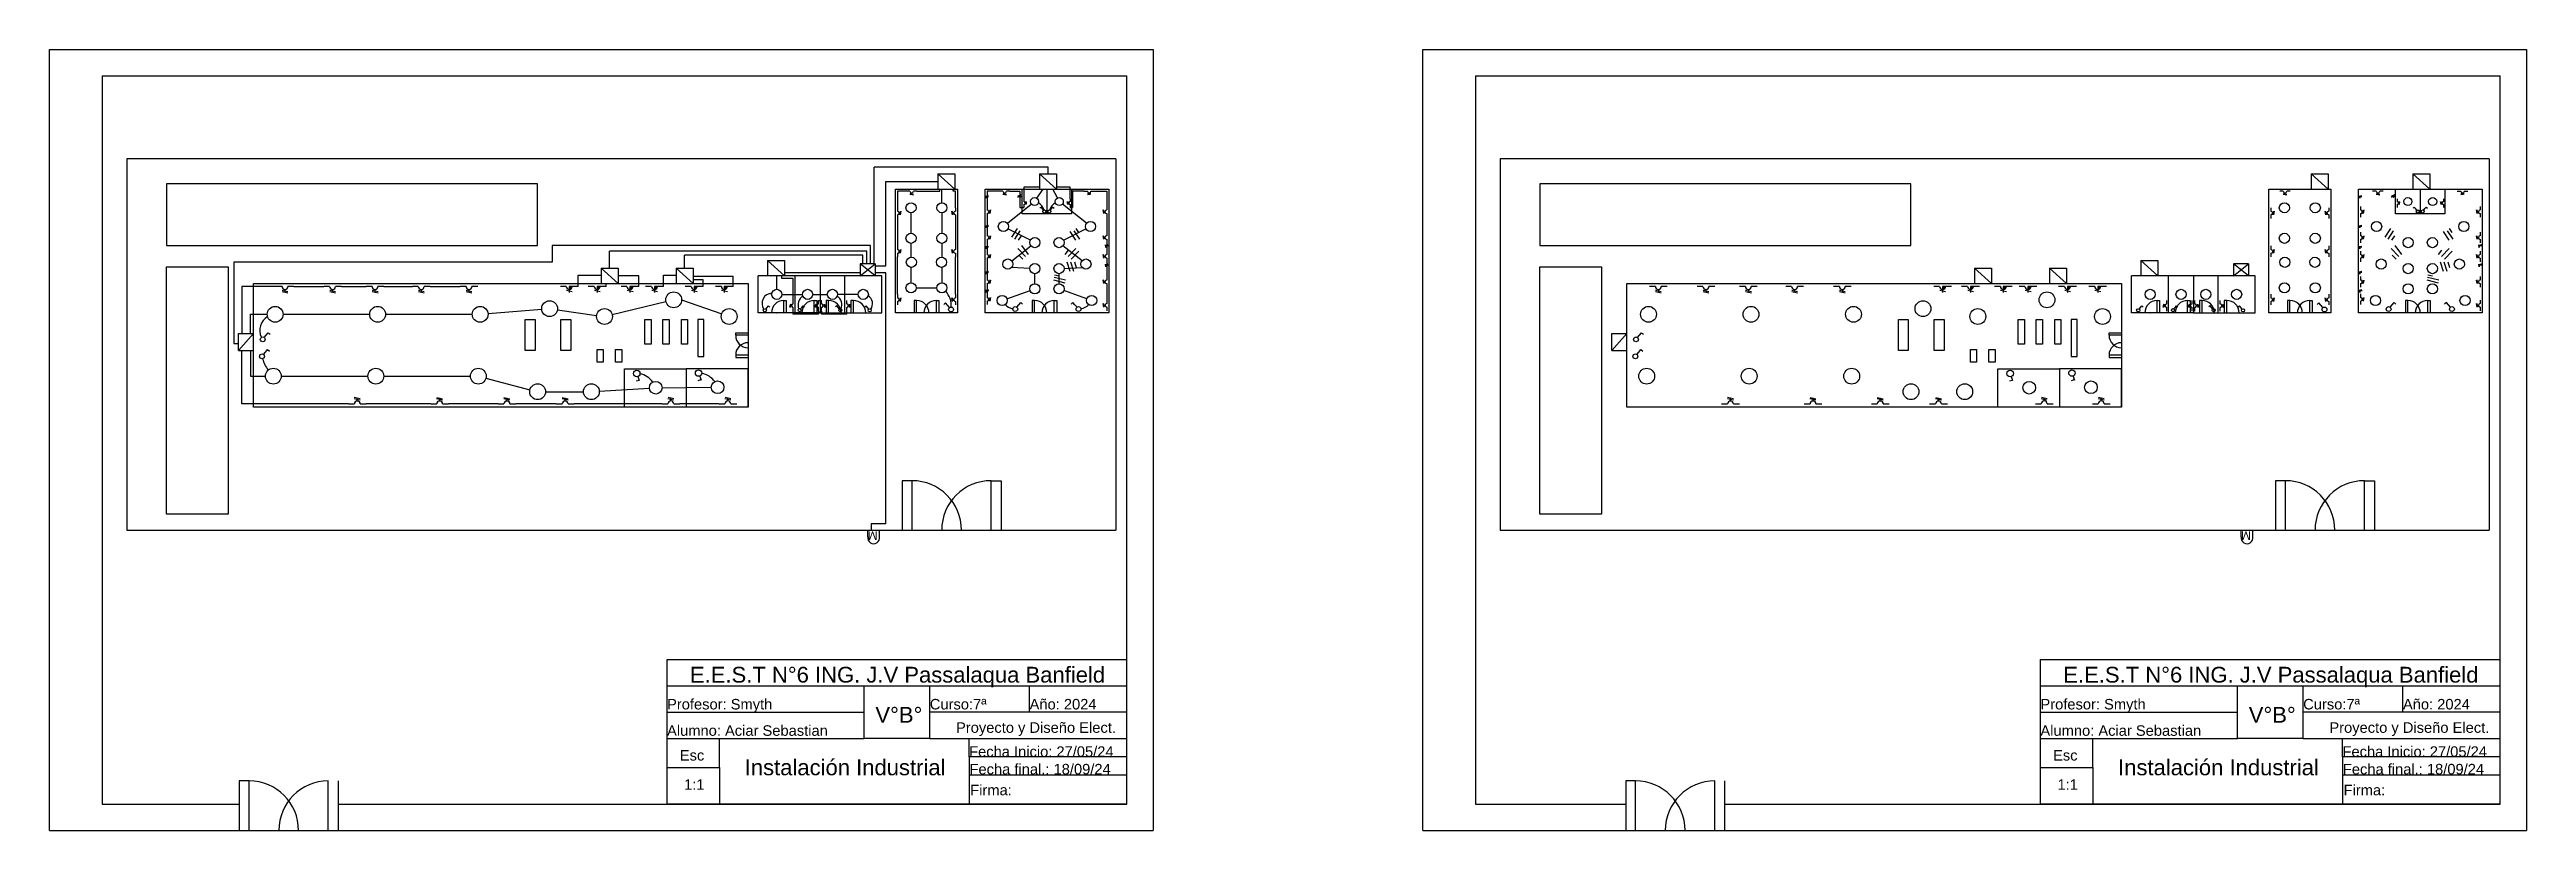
# Model space of a CAD drawing. Header units: metres. Extents: x 1827199 to 1827927, y 1261202 to 1261265.
# Drawn here: x 1827617.4 to 1827817.7, y 1261201.9 to 1261265 of the extents above; entities that cross this region are included whole.
import ezdxf

# ---------------------------------------------------------------- set-up
doc = ezdxf.new("R2010")
doc.units = ezdxf.units.M
for name, color, linetype, true_color in [('IUG 1', 212, 'Continuous', 0xbd00bd), ('Llaves', 7, 'Continuous', 0x594fb0), ('NOMBRES', 7, 'Continuous', 0xffffff), ('TP', 7, 'Continuous', 0x0544ff), ('TS', 7, 'Continuous', 0x0a9e4f)]:
    doc.layers.add(name, color=color, linetype=linetype, true_color=true_color)
for name, color, linetype in [('IUG 2', 1, 'Continuous'), ('IUG 5', 242, 'Continuous'), ('Ref', 7, 'Continuous'), ('TUG 1-2', 130, 'Continuous'), ('TUG 3', 120, 'Continuous'), ('TUG 5', 90, 'Continuous'), ('TUG 5-2', 140, 'Continuous'), ('TUG1', 50, 'Continuous')]:
    doc.layers.add(name, color=color, linetype=linetype)
doc.styles.get("Standard").update_dxf_attribs({"font": 'arial.ttf'})

msp = doc.modelspace()

# ---------------------------------------------------------------- texts
for s, height, p in [('E.E.S.T N°6 ING. J.V Passalaqua Banfield', 1.275, (1827669.16, 1261213.81)), ('E.E.S.T N°6 ING. J.V Passalaqua Banfield', 1.275, (1827780.23, 1261213.81)), ('Profesor: Smyth', 0.85, (1827667.31, 1261211.64)), ('V°B°', 1.275, (1827684.16, 1261210.57)), ('Curso:7ª', 0.85, (1827688.56, 1261211.64)), ('Proyecto y Diseño Elect.', 0.85, (1827690.68, 1261209.75)), ('Año: 2024', 0.85, (1827696.63, 1261211.64)), ('Profesor: Smyth', 0.85, (1827778.38, 1261211.64)), ('V°B°', 1.275, (1827795.23, 1261210.57)), ('Curso:7ª', 0.85, (1827799.63, 1261211.64)), ('Proyecto y Diseño Elect.', 0.85, (1827801.75, 1261209.75)), ('Año: 2024', 0.85, (1827807.7, 1261211.64)), ('Alumno: Aciar Sebastian', 0.85, (1827667.31, 1261209.51)), ('Fecha Inicio: 27/05/24', 0.85, (1827691.74, 1261207.81)), ('Alumno: Aciar Sebastian', 0.85, (1827778.38, 1261209.51)), ('Fecha Inicio: 27/05/24', 0.85, (1827802.81, 1261207.81)), ('Esc', 0.85, (1827668.34, 1261207.51)), ('Instalación Industrial', 1.275, (1827673.59, 1261206.32)), ('Fecha final.: 18/09/24', 0.85, (1827691.77, 1261206.39)), ('Esc', 0.85, (1827779.4, 1261207.51)), ('Instalación Industrial', 1.275, (1827784.66, 1261206.32)), ('Fecha final.: 18/09/24', 0.85, (1827802.84, 1261206.39)), ('1:1', 0.85, (1827668.69, 1261205.15)), ('Firma:', 0.85, (1827691.83, 1261204.7)), ('1:1', 0.85, (1827779.76, 1261205.15)), ('Firma:', 0.85, (1827802.9, 1261204.7))]:
    msp.add_text(s, height=height).set_placement(p)
at = {"char_height": 0.697, "attachment_point": 1, "rotation": 180}
for insert in [(1827684.34, 1261225.33), (1827795.41, 1261225.33)]:
    msp.add_mtext_dynamic_manual_height_columns('M', width=0.6965, gutter_width=3.48, heights=[0], dxfattribs=dict(at, insert=insert))

# ---------------------------------------------------------------- hatches: boundary and pattern name
at = {"true_color": 0x000000}
h = msp.add_hatch(color=18, dxfattribs=at)
h.dxf.hatch_style = 1
h.paths.add_polyline_path([(1827659.64, 1261245.83), (1827659.4, 1261245.83), (1827659.4, 1261245.59, 0.414214)])
h = msp.add_hatch(color=18, dxfattribs=at)
h.dxf.hatch_style = 1
h.paths.add_polyline_path([(1827661.9, 1261245.83), (1827661.66, 1261245.83), (1827661.66, 1261245.59, 0.414214)])
h = msp.add_hatch(color=18, dxfattribs=at)
h.dxf.hatch_style = 1
h.paths.add_polyline_path([(1827664.55, 1261245.83), (1827664.31, 1261245.83), (1827664.31, 1261245.59, 0.414214)])
h = msp.add_hatch(color=18, dxfattribs=at)
h.dxf.hatch_style = 1
h.paths.add_polyline_path([(1827666.54, 1261245.83), (1827666.3, 1261245.83), (1827666.3, 1261245.59, 0.414214)])
h = msp.add_hatch(color=18, dxfattribs=at)
h.dxf.hatch_style = 1
h.paths.add_polyline_path([(1827669.74, 1261245.83), (1827669.5, 1261245.83), (1827669.5, 1261245.59, 0.414214)])
h = msp.add_hatch(color=18, dxfattribs=at)
h.dxf.hatch_style = 1
h.paths.add_polyline_path([(1827672.18, 1261245.83), (1827671.94, 1261245.83), (1827671.94, 1261245.59, 0.414214)])
h = msp.add_hatch(color=18, dxfattribs=at)
h.dxf.hatch_style = 1
h.paths.add_polyline_path([(1827770.71, 1261245.83), (1827770.47, 1261245.83), (1827770.47, 1261245.59, 0.414214)])
h = msp.add_hatch(color=18, dxfattribs=at)
h.dxf.hatch_style = 1
h.paths.add_polyline_path([(1827772.97, 1261245.83), (1827772.73, 1261245.83), (1827772.73, 1261245.59, 0.414214)])
h = msp.add_hatch(color=18, dxfattribs=at)
h.dxf.hatch_style = 1
h.paths.add_polyline_path([(1827775.62, 1261245.83), (1827775.38, 1261245.83), (1827775.38, 1261245.59, 0.414214)])
h = msp.add_hatch(color=18, dxfattribs=at)
h.dxf.hatch_style = 1
h.paths.add_polyline_path([(1827777.61, 1261245.83), (1827777.37, 1261245.83), (1827777.37, 1261245.59, 0.414214)])
h = msp.add_hatch(color=18, dxfattribs=at)
h.dxf.hatch_style = 1
h.paths.add_polyline_path([(1827780.81, 1261245.83), (1827780.57, 1261245.83), (1827780.57, 1261245.59, 0.414214)])
h = msp.add_hatch(color=18, dxfattribs=at)
h.dxf.hatch_style = 1
h.paths.add_polyline_path([(1827783.25, 1261245.83), (1827783.01, 1261245.83), (1827783.01, 1261245.59, 0.414214)])

# ---------------------------------------------------------------- linework, layer by layer
for p, q in [((1827617.37, 1261201.86), (1827617.37, 1261264.97)), ((1827617.37, 1261264.97), (1827706.62, 1261264.97)), ((1827706.62, 1261264.97), (1827706.62, 1261201.86)), ((1827728.44, 1261201.86), (1827728.44, 1261264.97)), ((1827728.44, 1261264.97), (1827817.69, 1261264.97)), ((1827817.69, 1261264.97), (1827817.69, 1261201.86)), ((1827621.62, 1261262.85), (1827621.62, 1261203.99)), ((1827621.62, 1261262.85), (1827704.49, 1261262.85)), ((1827704.49, 1261203.99), (1827704.49, 1261262.85)), ((1827732.69, 1261262.85), (1827732.69, 1261203.99)), ((1827732.69, 1261262.85), (1827815.56, 1261262.85)), ((1827815.56, 1261203.99), (1827815.56, 1261262.85)), ((1827623.61, 1261256.13), (1827623.61, 1261226.13)), ((1827703.61, 1261256.13), (1827623.61, 1261256.13)), ((1827689.2, 1261254.92), (1827690.58, 1261254.92)), ((1827689.2, 1261254.92), (1827690.58, 1261253.69)), ((1827689.2, 1261254.92), (1827689.2, 1261253.69)), ((1827690.58, 1261254.92), (1827690.58, 1261253.69)), ((1827697.42, 1261254.92), (1827698.81, 1261254.92)), ((1827697.42, 1261254.92), (1827698.81, 1261253.69)), ((1827697.42, 1261254.92), (1827697.42, 1261253.69)), ((1827698.81, 1261254.92), (1827698.81, 1261253.69)), ((1827703.61, 1261256.13), (1827703.61, 1261226.13)), ((1827734.68, 1261256.13), (1827734.68, 1261226.13)), ((1827814.68, 1261256.13), (1827734.68, 1261256.13)), ((1827800.27, 1261254.92), (1827801.65, 1261254.92)), ((1827800.27, 1261254.92), (1827801.65, 1261253.69)), ((1827800.27, 1261254.92), (1827800.27, 1261253.69)), ((1827801.65, 1261254.92), (1827801.65, 1261253.69)), ((1827808.49, 1261254.92), (1827809.88, 1261254.92)), ((1827808.49, 1261254.92), (1827809.88, 1261253.69)), ((1827808.49, 1261254.92), (1827808.49, 1261253.69)), ((1827809.88, 1261254.92), (1827809.88, 1261253.69)), ((1827814.68, 1261256.13), (1827814.68, 1261226.13)), ((1827656.82, 1261254.13), (1827626.82, 1261254.13)), ((1827626.82, 1261254.13), (1827626.82, 1261249.13)), ((1827656.82, 1261249.13), (1827656.82, 1261254.13)), ((1827685.79, 1261253.69), (1827690.79, 1261253.69)), ((1827685.79, 1261243.69), (1827685.79, 1261253.69)), ((1827686.95, 1261253.53), (1827686.66, 1261253.53)), ((1827686.95, 1261253.3), (1827687.23, 1261253.24)), ((1827686.96, 1261253.35), (1827687.24, 1261253.29)), ((1827687.09, 1261253.39), (1827687.09, 1261253.24)), ((1827687.52, 1261253.53), (1827687.23, 1261253.53)), ((1827690.79, 1261253.69), (1827690.79, 1261243.69)), ((1827693.03, 1261253.69), (1827703.03, 1261253.69)), ((1827693.03, 1261243.69), (1827693.03, 1261253.69)), ((1827693.3, 1261253.15), (1827693.05, 1261253.1)), ((1827693.31, 1261253.08), (1827693.06, 1261253.03)), ((1827693.19, 1261252.98), (1827693.07, 1261252.96)), ((1827694.47, 1261253.53), (1827694.18, 1261253.53)), ((1827694.47, 1261253.3), (1827694.75, 1261253.24)), ((1827694.48, 1261253.35), (1827694.76, 1261253.29)), ((1827694.61, 1261253.39), (1827694.61, 1261253.24)), ((1827695.04, 1261253.53), (1827694.76, 1261253.53)), ((1827695.69, 1261253.13), (1827695.96, 1261253.25)), ((1827695.69, 1261253.05), (1827695.96, 1261253.16)), ((1827695.85, 1261253.04), (1827695.97, 1261253.09)), ((1827696.03, 1261251.69), (1827696.03, 1261253.69)), ((1827696.16, 1261252.91), (1827696.16, 1261252.68)), ((1827696.31, 1261252.46), (1827696.35, 1261252.69)), ((1827696.35, 1261252.45), (1827696.39, 1261252.68)), ((1827698.03, 1261253.69), (1827698.03, 1261251.69)), ((1827699.71, 1261252.45), (1827699.67, 1261252.68)), ((1827699.75, 1261252.46), (1827699.71, 1261252.69)), ((1827699.9, 1261252.91), (1827699.9, 1261252.68)), ((1827700.03, 1261253.69), (1827700.03, 1261251.69)), ((1827701.02, 1261253.53), (1827701.3, 1261253.53)), ((1827701.58, 1261253.35), (1827701.3, 1261253.29)), ((1827701.59, 1261253.3), (1827701.31, 1261253.24)), ((1827701.45, 1261253.39), (1827701.45, 1261253.24)), ((1827701.59, 1261253.53), (1827701.88, 1261253.53)), ((1827703.03, 1261253.69), (1827703.03, 1261243.69)), ((1827767.89, 1261254.13), (1827737.89, 1261254.13)), ((1827737.89, 1261254.13), (1827737.89, 1261249.13)), ((1827767.89, 1261249.13), (1827767.89, 1261254.13)), ((1827796.86, 1261253.69), (1827801.86, 1261253.69)), ((1827796.86, 1261243.69), (1827796.86, 1261253.69)), ((1827798.02, 1261253.53), (1827797.73, 1261253.53)), ((1827798.02, 1261253.3), (1827798.3, 1261253.24)), ((1827798.03, 1261253.35), (1827798.31, 1261253.29)), ((1827798.16, 1261253.39), (1827798.16, 1261253.24)), ((1827798.59, 1261253.53), (1827798.3, 1261253.53)), ((1827801.86, 1261253.69), (1827801.86, 1261243.69)), ((1827804.1, 1261253.69), (1827814.1, 1261253.69)), ((1827804.1, 1261243.69), (1827804.1, 1261253.69)), ((1827804.37, 1261253.15), (1827804.12, 1261253.1)), ((1827804.38, 1261253.08), (1827804.13, 1261253.03)), ((1827804.26, 1261252.98), (1827804.14, 1261252.96)), ((1827805.54, 1261253.53), (1827805.25, 1261253.53)), ((1827805.54, 1261253.3), (1827805.82, 1261253.24)), ((1827805.55, 1261253.35), (1827805.83, 1261253.29)), ((1827805.68, 1261253.39), (1827805.68, 1261253.24)), ((1827806.11, 1261253.53), (1827805.83, 1261253.53)), ((1827806.76, 1261253.13), (1827807.03, 1261253.25)), ((1827806.76, 1261253.05), (1827807.03, 1261253.16)), ((1827806.92, 1261253.04), (1827807.04, 1261253.09)), ((1827807.1, 1261251.69), (1827807.1, 1261253.69)), ((1827807.23, 1261252.91), (1827807.23, 1261252.68)), ((1827807.38, 1261252.46), (1827807.42, 1261252.69)), ((1827807.42, 1261252.45), (1827807.46, 1261252.68)), ((1827809.1, 1261253.69), (1827809.1, 1261251.69)), ((1827810.78, 1261252.45), (1827810.74, 1261252.68)), ((1827810.82, 1261252.46), (1827810.78, 1261252.69)), ((1827810.97, 1261252.91), (1827810.97, 1261252.68)), ((1827811.1, 1261253.69), (1827811.1, 1261251.69)), ((1827812.09, 1261253.53), (1827812.37, 1261253.53)), ((1827812.65, 1261253.35), (1827812.37, 1261253.29)), ((1827812.66, 1261253.3), (1827812.38, 1261253.24)), ((1827812.52, 1261253.39), (1827812.52, 1261253.24)), ((1827812.66, 1261253.53), (1827812.95, 1261253.53)), ((1827814.1, 1261253.69), (1827814.1, 1261243.69)), ((1827685.95, 1261252.19), (1827685.95, 1261251.9)), ((1827685.95, 1261251.62), (1827685.95, 1261251.33)), ((1827686.09, 1261251.76), (1827686.25, 1261251.76)), ((1827686.13, 1261251.63), (1827686.19, 1261251.91)), ((1827686.18, 1261251.62), (1827686.24, 1261251.9)), ((1827690.39, 1261251.62), (1827690.33, 1261251.9)), ((1827690.49, 1261251.76), (1827690.33, 1261251.76)), ((1827690.44, 1261251.63), (1827690.38, 1261251.91)), ((1827690.63, 1261252.19), (1827690.63, 1261251.9)), ((1827690.63, 1261251.62), (1827690.63, 1261251.33)), ((1827693.3, 1261250.75), (1827693.04, 1261250.7)), ((1827693.31, 1261250.68), (1827693.06, 1261250.63)), ((1827693.19, 1261252.3), (1827693.19, 1261252.01)), ((1827693.19, 1261251.72), (1827693.19, 1261251.43)), ((1827693.33, 1261251.86), (1827693.49, 1261251.86)), ((1827693.38, 1261251.73), (1827693.44, 1261252.01)), ((1827693.43, 1261251.72), (1827693.49, 1261252.01)), ((1827698.03, 1261251.69), (1827696.03, 1261251.69)), ((1827696.16, 1261252.45), (1827696.16, 1261252.22)), ((1827696.27, 1261252.57), (1827696.4, 1261252.57)), ((1827697.54, 1261252.24), (1827697.45, 1261252.16)), ((1827697.65, 1261252.12), (1827697.54, 1261252.24)), ((1827697.75, 1261251.99), (1827697.65, 1261252.12)), ((1827700.03, 1261251.69), (1827698.03, 1261251.69)), ((1827698.31, 1261251.99), (1827698.41, 1261252.12)), ((1827698.41, 1261252.12), (1827698.52, 1261252.24)), ((1827698.52, 1261252.24), (1827698.61, 1261252.16)), ((1827699.79, 1261252.57), (1827699.66, 1261252.57)), ((1827699.9, 1261252.45), (1827699.9, 1261252.22)), ((1827702.63, 1261251.72), (1827702.57, 1261252.01)), ((1827702.73, 1261251.86), (1827702.57, 1261251.86)), ((1827702.68, 1261251.73), (1827702.62, 1261252.01)), ((1827702.87, 1261252.3), (1827702.87, 1261252.01)), ((1827702.87, 1261251.72), (1827702.87, 1261251.43)), ((1827797.02, 1261252.19), (1827797.02, 1261251.9)), ((1827797.02, 1261251.62), (1827797.02, 1261251.33)), ((1827797.16, 1261251.76), (1827797.32, 1261251.76)), ((1827797.2, 1261251.63), (1827797.26, 1261251.91)), ((1827797.25, 1261251.62), (1827797.31, 1261251.9)), ((1827801.46, 1261251.62), (1827801.4, 1261251.9)), ((1827801.56, 1261251.76), (1827801.4, 1261251.76)), ((1827801.51, 1261251.63), (1827801.45, 1261251.91)), ((1827801.7, 1261252.19), (1827801.7, 1261251.9)), ((1827801.7, 1261251.62), (1827801.7, 1261251.33)), ((1827804.37, 1261250.75), (1827804.11, 1261250.7)), ((1827804.38, 1261250.68), (1827804.13, 1261250.63)), ((1827804.26, 1261252.3), (1827804.26, 1261252.01)), ((1827804.26, 1261251.72), (1827804.26, 1261251.43)), ((1827804.4, 1261251.86), (1827804.56, 1261251.86)), ((1827804.44, 1261251.73), (1827804.5, 1261252.01)), ((1827804.5, 1261251.72), (1827804.56, 1261252.01)), ((1827809.1, 1261251.69), (1827807.1, 1261251.69)), ((1827807.23, 1261252.45), (1827807.23, 1261252.22)), ((1827807.34, 1261252.57), (1827807.46, 1261252.57)), ((1827808.61, 1261252.24), (1827808.52, 1261252.16)), ((1827808.72, 1261252.12), (1827808.61, 1261252.24)), ((1827808.82, 1261251.99), (1827808.72, 1261252.12)), ((1827811.1, 1261251.69), (1827809.1, 1261251.69)), ((1827809.38, 1261251.99), (1827809.48, 1261252.12)), ((1827809.48, 1261252.12), (1827809.59, 1261252.24)), ((1827809.59, 1261252.24), (1827809.68, 1261252.16)), ((1827810.86, 1261252.57), (1827810.73, 1261252.57)), ((1827810.97, 1261252.45), (1827810.97, 1261252.22)), ((1827813.7, 1261251.72), (1827813.64, 1261252.01)), ((1827813.8, 1261251.86), (1827813.64, 1261251.86)), ((1827813.75, 1261251.73), (1827813.69, 1261252.01)), ((1827813.94, 1261252.3), (1827813.94, 1261252.01)), ((1827813.94, 1261251.72), (1827813.94, 1261251.43)), ((1827626.82, 1261249.13), (1827656.82, 1261249.13)), ((1827685.95, 1261249.1), (1827685.95, 1261248.81)), ((1827686.09, 1261248.66), (1827686.25, 1261248.66)), ((1827686.13, 1261248.53), (1827686.19, 1261248.81)), ((1827686.18, 1261248.52), (1827686.24, 1261248.81)), ((1827690.39, 1261248.52), (1827690.33, 1261248.81)), ((1827690.49, 1261248.66), (1827690.33, 1261248.66)), ((1827690.44, 1261248.53), (1827690.38, 1261248.81)), ((1827690.63, 1261249.1), (1827690.63, 1261248.81)), ((1827693.3, 1261249.07), (1827693.05, 1261249.02)), ((1827693.19, 1261250.58), (1827693.06, 1261250.56)), ((1827693.31, 1261249), (1827693.06, 1261248.95)), ((1827693.19, 1261248.9), (1827693.07, 1261248.88)), ((1827693.19, 1261250.21), (1827693.19, 1261249.93)), ((1827693.19, 1261249.64), (1827693.19, 1261249.35)), ((1827693.19, 1261248.69), (1827693.19, 1261248.4)), ((1827693.33, 1261249.78), (1827693.49, 1261249.78)), ((1827693.38, 1261249.65), (1827693.44, 1261249.93)), ((1827693.43, 1261249.64), (1827693.49, 1261249.92)), ((1827695.19, 1261249.82), (1827695.66, 1261250.52)), ((1827695.85, 1261250.33), (1827695.4, 1261249.65)), ((1827696.3, 1261248.25), (1827695.68, 1261248.9)), ((1827695.95, 1261249.93), (1827695.71, 1261249.58)), ((1827696.55, 1261248.42), (1827695.99, 1261249.13)), ((1827699.51, 1261248.42), (1827699.78, 1261248.76)), ((1827699.76, 1261248.25), (1827700.38, 1261248.9)), ((1827699.89, 1261250.26), (1827700.35, 1261249.58)), ((1827699.98, 1261248.03), (1827700.6, 1261248.67)), ((1827700.21, 1261250.33), (1827700.66, 1261249.65)), ((1827700.62, 1261250.2), (1827700.4, 1261250.52)), ((1827702.63, 1261249.64), (1827702.57, 1261249.92)), ((1827702.73, 1261249.78), (1827702.57, 1261249.78)), ((1827702.68, 1261249.65), (1827702.62, 1261249.93)), ((1827702.97, 1261249.18), (1827702.72, 1261249.13)), ((1827702.98, 1261249.11), (1827702.73, 1261249.06)), ((1827702.86, 1261249.01), (1827702.74, 1261248.98)), ((1827702.87, 1261250.21), (1827702.87, 1261249.93)), ((1827702.87, 1261249.64), (1827702.87, 1261249.35)), ((1827702.87, 1261248.69), (1827702.87, 1261248.4)), ((1827737.89, 1261249.13), (1827767.89, 1261249.13)), ((1827797.02, 1261249.1), (1827797.02, 1261248.81)), ((1827797.16, 1261248.66), (1827797.32, 1261248.66)), ((1827797.2, 1261248.53), (1827797.26, 1261248.81)), ((1827797.25, 1261248.52), (1827797.31, 1261248.81)), ((1827801.46, 1261248.52), (1827801.4, 1261248.81)), ((1827801.56, 1261248.66), (1827801.4, 1261248.66)), ((1827801.51, 1261248.53), (1827801.45, 1261248.81)), ((1827801.7, 1261249.1), (1827801.7, 1261248.81)), ((1827804.37, 1261249.07), (1827804.12, 1261249.02)), ((1827804.26, 1261250.58), (1827804.13, 1261250.56)), ((1827804.38, 1261249), (1827804.13, 1261248.95)), ((1827804.26, 1261248.9), (1827804.14, 1261248.88)), ((1827804.26, 1261250.21), (1827804.26, 1261249.93)), ((1827804.26, 1261249.64), (1827804.26, 1261249.35)), ((1827804.26, 1261248.69), (1827804.26, 1261248.4)), ((1827804.4, 1261249.78), (1827804.56, 1261249.78)), ((1827804.44, 1261249.65), (1827804.5, 1261249.93)), ((1827804.5, 1261249.64), (1827804.56, 1261249.92)), ((1827806.26, 1261249.82), (1827806.73, 1261250.52)), ((1827806.92, 1261250.33), (1827806.47, 1261249.65)), ((1827807.37, 1261248.25), (1827806.75, 1261248.9)), ((1827807.02, 1261249.93), (1827806.78, 1261249.58)), ((1827807.62, 1261248.42), (1827807.06, 1261249.13)), ((1827810.58, 1261248.42), (1827810.85, 1261248.76)), ((1827810.83, 1261248.25), (1827811.45, 1261248.9)), ((1827810.96, 1261250.26), (1827811.42, 1261249.58)), ((1827811.05, 1261248.03), (1827811.67, 1261248.67)), ((1827811.28, 1261250.33), (1827811.73, 1261249.65)), ((1827811.69, 1261250.2), (1827811.47, 1261250.52)), ((1827813.7, 1261249.64), (1827813.64, 1261249.92)), ((1827813.8, 1261249.78), (1827813.64, 1261249.78)), ((1827813.75, 1261249.65), (1827813.69, 1261249.93)), ((1827814.04, 1261249.18), (1827813.79, 1261249.13)), ((1827814.05, 1261249.11), (1827813.8, 1261249.06)), ((1827813.93, 1261249.01), (1827813.81, 1261248.98)), ((1827813.94, 1261250.21), (1827813.94, 1261249.93)), ((1827813.94, 1261249.64), (1827813.94, 1261249.35)), ((1827813.94, 1261248.69), (1827813.94, 1261248.4)), ((1827626.82, 1261247.42), (1827631.82, 1261247.42)), ((1827626.82, 1261227.42), (1827626.82, 1261247.42)), ((1827631.82, 1261247.42), (1827631.82, 1261227.42)), ((1827661.97, 1261247.3), (1827663.35, 1261247.3)), ((1827661.97, 1261247.3), (1827663.35, 1261246.08)), ((1827661.97, 1261247.3), (1827661.97, 1261246.08)), ((1827663.35, 1261247.3), (1827663.35, 1261246.08)), ((1827668.04, 1261247.3), (1827669.42, 1261247.3)), ((1827668.04, 1261247.3), (1827669.42, 1261246.08)), ((1827668.04, 1261247.3), (1827668.04, 1261246.08)), ((1827669.42, 1261247.3), (1827669.42, 1261246.08)), ((1827674.68, 1261243.69), (1827674.68, 1261246.69)), ((1827677.68, 1261246.69), (1827674.68, 1261246.69)), ((1827675.42, 1261247.92), (1827676.81, 1261247.92)), ((1827675.42, 1261247.92), (1827676.81, 1261246.69)), ((1827675.42, 1261247.92), (1827675.42, 1261246.69)), ((1827676.81, 1261247.92), (1827676.81, 1261246.69)), ((1827677.68, 1261243.69), (1827677.68, 1261246.69)), ((1827679.68, 1261246.69), (1827677.68, 1261246.69)), ((1827679.68, 1261246.69), (1827679.68, 1261243.69)), ((1827681.68, 1261246.69), (1827679.68, 1261246.69)), ((1827681.68, 1261243.69), (1827681.68, 1261246.69)), ((1827684.68, 1261246.69), (1827681.68, 1261246.69)), ((1827684.15, 1261246.69), (1827682.92, 1261247.67)), ((1827682.92, 1261246.69), (1827684.15, 1261247.67)), ((1827684.15, 1261247.67), (1827684.15, 1261246.69)), ((1827684.68, 1261243.69), (1827684.68, 1261246.69)), ((1827685.95, 1261248.52), (1827685.95, 1261248.23)), ((1827690.63, 1261248.52), (1827690.63, 1261248.23)), ((1827693.3, 1261247.03), (1827693.05, 1261246.98)), ((1827693.31, 1261246.96), (1827693.06, 1261246.91)), ((1827693.19, 1261246.86), (1827693.06, 1261246.84)), ((1827693.19, 1261248.12), (1827693.19, 1261247.83)), ((1827693.33, 1261248.26), (1827693.49, 1261248.26)), ((1827693.38, 1261248.13), (1827693.44, 1261248.41)), ((1827693.43, 1261248.12), (1827693.49, 1261248.4)), ((1827696.08, 1261248.03), (1827695.77, 1261248.35)), ((1827698.65, 1261246.77), (1827699.01, 1261246.69)), ((1827699.9, 1261247.04), (1827699.67, 1261247.78)), ((1827700.2, 1261247.05), (1827699.97, 1261247.79)), ((1827700.42, 1261247.34), (1827700.28, 1261247.79)), ((1827702.63, 1261248.12), (1827702.57, 1261248.4)), ((1827702.73, 1261248.26), (1827702.57, 1261248.26)), ((1827702.68, 1261248.13), (1827702.62, 1261248.41)), ((1827702.97, 1261247.62), (1827702.71, 1261247.57)), ((1827702.98, 1261247.55), (1827702.73, 1261247.5)), ((1827702.86, 1261247.45), (1827702.73, 1261247.43)), ((1827702.87, 1261248.12), (1827702.87, 1261247.83)), ((1827737.89, 1261247.42), (1827742.89, 1261247.42)), ((1827737.89, 1261227.42), (1827737.89, 1261247.42)), ((1827742.89, 1261247.42), (1827742.89, 1261227.42)), ((1827773.04, 1261247.3), (1827774.42, 1261247.3)), ((1827773.04, 1261247.3), (1827774.42, 1261246.08)), ((1827773.04, 1261247.3), (1827773.04, 1261246.08)), ((1827774.42, 1261247.3), (1827774.42, 1261246.08)), ((1827779.11, 1261247.3), (1827780.49, 1261247.3)), ((1827779.11, 1261247.3), (1827780.49, 1261246.08)), ((1827779.11, 1261247.3), (1827779.11, 1261246.08)), ((1827780.49, 1261247.3), (1827780.49, 1261246.08)), ((1827785.75, 1261243.69), (1827785.75, 1261246.69)), ((1827788.75, 1261246.69), (1827785.75, 1261246.69)), ((1827786.49, 1261247.92), (1827787.88, 1261247.92)), ((1827786.49, 1261247.92), (1827787.88, 1261246.69)), ((1827786.49, 1261247.92), (1827786.49, 1261246.69)), ((1827787.88, 1261247.92), (1827787.88, 1261246.69)), ((1827788.75, 1261243.69), (1827788.75, 1261246.69)), ((1827790.75, 1261246.69), (1827788.75, 1261246.69)), ((1827790.75, 1261246.69), (1827790.75, 1261243.69)), ((1827792.75, 1261246.69), (1827790.75, 1261246.69)), ((1827792.75, 1261243.69), (1827792.75, 1261246.69)), ((1827795.75, 1261246.69), (1827792.75, 1261246.69)), ((1827795.22, 1261246.69), (1827793.99, 1261247.67)), ((1827793.99, 1261246.69), (1827795.22, 1261247.67)), ((1827795.22, 1261247.67), (1827795.22, 1261246.69)), ((1827795.75, 1261243.69), (1827795.75, 1261246.69)), ((1827797.02, 1261248.52), (1827797.02, 1261248.23)), ((1827801.7, 1261248.52), (1827801.7, 1261248.23)), ((1827804.37, 1261247.03), (1827804.12, 1261246.98)), ((1827804.38, 1261246.96), (1827804.13, 1261246.91)), ((1827804.26, 1261246.86), (1827804.13, 1261246.84)), ((1827804.26, 1261248.12), (1827804.26, 1261247.83)), ((1827804.4, 1261248.26), (1827804.56, 1261248.26)), ((1827804.44, 1261248.13), (1827804.5, 1261248.41)), ((1827804.5, 1261248.12), (1827804.56, 1261248.4)), ((1827807.15, 1261248.03), (1827806.84, 1261248.35)), ((1827809.72, 1261246.77), (1827810.08, 1261246.69)), ((1827810.97, 1261247.04), (1827810.74, 1261247.78)), ((1827811.27, 1261247.05), (1827811.04, 1261247.79)), ((1827811.49, 1261247.34), (1827811.35, 1261247.79)), ((1827813.7, 1261248.12), (1827813.64, 1261248.4)), ((1827813.8, 1261248.26), (1827813.64, 1261248.26)), ((1827813.75, 1261248.13), (1827813.69, 1261248.41)), ((1827814.04, 1261247.62), (1827813.78, 1261247.57)), ((1827814.05, 1261247.55), (1827813.8, 1261247.5)), ((1827813.93, 1261247.45), (1827813.8, 1261247.43)), ((1827813.94, 1261248.12), (1827813.94, 1261247.83)), ((1827633.86, 1261246.08), (1827673.86, 1261246.08)), ((1827633.86, 1261236.08), (1827633.86, 1261246.08)), ((1827636.17, 1261245.83), (1827635.69, 1261245.83)), ((1827636.18, 1261245.52), (1827636.65, 1261245.42)), ((1827636.18, 1261245.42), (1827636.65, 1261245.32)), ((1827636.41, 1261245.59), (1827636.41, 1261245.33)), ((1827637.13, 1261245.83), (1827636.65, 1261245.83)), ((1827640.02, 1261245.83), (1827639.54, 1261245.83)), ((1827640.03, 1261245.52), (1827640.5, 1261245.42)), ((1827640.03, 1261245.42), (1827640.5, 1261245.32)), ((1827640.26, 1261245.59), (1827640.26, 1261245.33)), ((1827640.98, 1261245.83), (1827640.5, 1261245.83)), ((1827643.45, 1261245.83), (1827642.97, 1261245.83)), ((1827643.47, 1261245.52), (1827643.94, 1261245.42)), ((1827643.47, 1261245.42), (1827643.94, 1261245.32)), ((1827643.69, 1261245.59), (1827643.69, 1261245.33)), ((1827644.41, 1261245.83), (1827643.93, 1261245.83)), ((1827647.19, 1261245.83), (1827646.71, 1261245.83)), ((1827647.2, 1261245.52), (1827647.67, 1261245.42)), ((1827647.2, 1261245.42), (1827647.67, 1261245.32)), ((1827647.43, 1261245.59), (1827647.43, 1261245.33)), ((1827648.15, 1261245.83), (1827647.67, 1261245.83)), ((1827651.05, 1261245.83), (1827650.57, 1261245.83)), ((1827651.06, 1261245.52), (1827651.53, 1261245.42)), ((1827651.06, 1261245.42), (1827651.53, 1261245.32)), ((1827651.29, 1261245.59), (1827651.29, 1261245.33)), ((1827652.01, 1261245.83), (1827651.53, 1261245.83)), ((1827659.16, 1261245.83), (1827658.68, 1261245.83)), ((1827659.17, 1261245.52), (1827659.64, 1261245.42)), ((1827659.64, 1261245.83), (1827659.4, 1261245.83)), ((1827659.4, 1261245.83), (1827659.4, 1261245.59)), ((1827659.4, 1261245.59), (1827659.4, 1261245.33)), ((1827660.12, 1261245.83), (1827659.64, 1261245.83)), ((1827661.42, 1261245.83), (1827660.94, 1261245.83)), ((1827661.44, 1261245.52), (1827661.91, 1261245.42)), ((1827661.9, 1261245.83), (1827661.66, 1261245.83)), ((1827661.66, 1261245.83), (1827661.66, 1261245.59)), ((1827661.66, 1261245.59), (1827661.66, 1261245.33)), ((1827662.38, 1261245.83), (1827661.9, 1261245.83)), ((1827664.07, 1261245.83), (1827663.59, 1261245.83)), ((1827664.09, 1261245.52), (1827664.56, 1261245.42)), ((1827664.55, 1261245.83), (1827664.31, 1261245.83)), ((1827664.31, 1261245.83), (1827664.31, 1261245.59)), ((1827664.31, 1261245.59), (1827664.31, 1261245.33)), ((1827665.03, 1261245.83), (1827664.55, 1261245.83)), ((1827666.06, 1261245.83), (1827665.58, 1261245.83)), ((1827666.08, 1261245.52), (1827666.55, 1261245.42)), ((1827666.54, 1261245.83), (1827666.3, 1261245.83)), ((1827666.3, 1261245.83), (1827666.3, 1261245.59)), ((1827666.3, 1261245.59), (1827666.3, 1261245.33)), ((1827667.02, 1261245.83), (1827666.54, 1261245.83)), ((1827669.26, 1261245.83), (1827668.78, 1261245.83)), ((1827669.28, 1261245.52), (1827669.75, 1261245.42)), ((1827669.74, 1261245.83), (1827669.5, 1261245.83)), ((1827669.5, 1261245.83), (1827669.5, 1261245.59)), ((1827669.5, 1261245.59), (1827669.5, 1261245.33)), ((1827670.22, 1261245.83), (1827669.74, 1261245.83)), ((1827671.7, 1261245.83), (1827671.22, 1261245.83)), ((1827671.72, 1261245.52), (1827672.19, 1261245.42)), ((1827672.18, 1261245.83), (1827671.94, 1261245.83)), ((1827671.94, 1261245.83), (1827671.94, 1261245.59)), ((1827671.94, 1261245.59), (1827671.94, 1261245.33)), ((1827672.66, 1261245.83), (1827672.18, 1261245.83)), ((1827673.86, 1261246.08), (1827673.86, 1261236.08)), ((1827677.52, 1261244.41), (1827677.52, 1261244.7)), ((1827679.57, 1261244.41), (1827679.57, 1261244.7)), ((1827679.79, 1261244.41), (1827679.79, 1261244.7)), ((1827681.84, 1261244.41), (1827681.84, 1261244.7)), ((1827685.95, 1261245.2), (1827685.95, 1261244.91)), ((1827686.09, 1261244.76), (1827686.25, 1261244.76)), ((1827686.13, 1261244.63), (1827686.19, 1261244.91)), ((1827686.18, 1261244.62), (1827686.24, 1261244.9)), ((1827690.39, 1261244.62), (1827690.33, 1261244.9)), ((1827690.49, 1261244.76), (1827690.33, 1261244.76)), ((1827690.44, 1261244.63), (1827690.38, 1261244.91)), ((1827690.63, 1261245.2), (1827690.63, 1261244.91)), ((1827693.3, 1261245.55), (1827693.05, 1261245.5)), ((1827693.32, 1261245.48), (1827693.06, 1261245.43)), ((1827693.19, 1261245.38), (1827693.07, 1261245.36)), ((1827693.19, 1261246.63), (1827693.19, 1261246.34)), ((1827693.19, 1261246.06), (1827693.19, 1261245.77)), ((1827693.19, 1261245.22), (1827693.19, 1261244.94)), ((1827693.19, 1261244.65), (1827693.19, 1261244.36)), ((1827693.33, 1261246.2), (1827693.49, 1261246.2)), ((1827693.33, 1261244.79), (1827693.49, 1261244.79)), ((1827693.38, 1261246.07), (1827693.44, 1261246.35)), ((1827693.38, 1261244.66), (1827693.44, 1261244.94)), ((1827693.43, 1261246.06), (1827693.49, 1261246.34)), ((1827693.43, 1261244.65), (1827693.49, 1261244.93)), ((1827698.55, 1261246.35), (1827699.49, 1261246.13)), ((1827698.61, 1261246.58), (1827699.54, 1261246.36)), ((1827702.63, 1261246.06), (1827702.57, 1261246.34)), ((1827702.73, 1261246.2), (1827702.57, 1261246.2)), ((1827702.68, 1261246.07), (1827702.62, 1261246.35)), ((1827702.87, 1261246.63), (1827702.87, 1261246.34)), ((1827702.87, 1261246.06), (1827702.87, 1261245.77)), ((1827702.87, 1261244.73), (1827702.87, 1261244.44)), ((1827744.93, 1261246.08), (1827784.93, 1261246.08)), ((1827744.93, 1261236.08), (1827744.93, 1261246.08)), ((1827747.24, 1261245.83), (1827746.76, 1261245.83)), ((1827747.25, 1261245.52), (1827747.72, 1261245.42)), ((1827747.25, 1261245.42), (1827747.72, 1261245.32)), ((1827747.48, 1261245.59), (1827747.48, 1261245.33)), ((1827748.2, 1261245.83), (1827747.72, 1261245.83)), ((1827751.09, 1261245.83), (1827750.61, 1261245.83)), ((1827751.1, 1261245.52), (1827751.57, 1261245.42)), ((1827751.1, 1261245.42), (1827751.57, 1261245.32)), ((1827751.33, 1261245.59), (1827751.33, 1261245.33)), ((1827752.05, 1261245.83), (1827751.57, 1261245.83)), ((1827754.52, 1261245.83), (1827754.04, 1261245.83)), ((1827754.54, 1261245.52), (1827755.01, 1261245.42)), ((1827754.54, 1261245.42), (1827755.01, 1261245.32)), ((1827754.76, 1261245.59), (1827754.76, 1261245.33)), ((1827755.48, 1261245.83), (1827755, 1261245.83)), ((1827758.26, 1261245.83), (1827757.78, 1261245.83)), ((1827758.27, 1261245.52), (1827758.74, 1261245.42)), ((1827758.27, 1261245.42), (1827758.74, 1261245.32)), ((1827758.5, 1261245.59), (1827758.5, 1261245.33)), ((1827759.22, 1261245.83), (1827758.74, 1261245.83)), ((1827762.12, 1261245.83), (1827761.64, 1261245.83)), ((1827762.13, 1261245.52), (1827762.6, 1261245.42)), ((1827762.13, 1261245.42), (1827762.6, 1261245.32)), ((1827762.36, 1261245.59), (1827762.36, 1261245.33)), ((1827763.08, 1261245.83), (1827762.6, 1261245.83)), ((1827770.23, 1261245.83), (1827769.75, 1261245.83)), ((1827770.24, 1261245.52), (1827770.71, 1261245.42)), ((1827770.71, 1261245.83), (1827770.47, 1261245.83)), ((1827770.47, 1261245.83), (1827770.47, 1261245.59)), ((1827770.47, 1261245.59), (1827770.47, 1261245.33)), ((1827771.19, 1261245.83), (1827770.71, 1261245.83)), ((1827772.49, 1261245.83), (1827772.01, 1261245.83)), ((1827772.51, 1261245.52), (1827772.98, 1261245.42)), ((1827772.97, 1261245.83), (1827772.73, 1261245.83)), ((1827772.73, 1261245.83), (1827772.73, 1261245.59)), ((1827772.73, 1261245.59), (1827772.73, 1261245.33)), ((1827773.45, 1261245.83), (1827772.97, 1261245.83)), ((1827775.14, 1261245.83), (1827774.66, 1261245.83)), ((1827775.16, 1261245.52), (1827775.63, 1261245.42)), ((1827775.62, 1261245.83), (1827775.38, 1261245.83)), ((1827775.38, 1261245.83), (1827775.38, 1261245.59)), ((1827775.38, 1261245.59), (1827775.38, 1261245.33)), ((1827776.1, 1261245.83), (1827775.62, 1261245.83)), ((1827777.13, 1261245.83), (1827776.65, 1261245.83)), ((1827777.15, 1261245.52), (1827777.62, 1261245.42)), ((1827777.61, 1261245.83), (1827777.37, 1261245.83)), ((1827777.37, 1261245.83), (1827777.37, 1261245.59)), ((1827777.37, 1261245.59), (1827777.37, 1261245.33)), ((1827778.09, 1261245.83), (1827777.61, 1261245.83)), ((1827780.33, 1261245.83), (1827779.85, 1261245.83)), ((1827780.35, 1261245.52), (1827780.82, 1261245.42)), ((1827780.81, 1261245.83), (1827780.57, 1261245.83)), ((1827780.57, 1261245.83), (1827780.57, 1261245.59)), ((1827780.57, 1261245.59), (1827780.57, 1261245.33)), ((1827781.29, 1261245.83), (1827780.81, 1261245.83)), ((1827782.77, 1261245.83), (1827782.29, 1261245.83)), ((1827782.79, 1261245.52), (1827783.26, 1261245.42)), ((1827783.25, 1261245.83), (1827783.01, 1261245.83)), ((1827783.01, 1261245.83), (1827783.01, 1261245.59)), ((1827783.01, 1261245.59), (1827783.01, 1261245.33)), ((1827783.73, 1261245.83), (1827783.25, 1261245.83)), ((1827784.93, 1261246.08), (1827784.93, 1261236.08)), ((1827788.59, 1261244.41), (1827788.59, 1261244.7)), ((1827790.64, 1261244.41), (1827790.64, 1261244.7)), ((1827790.86, 1261244.41), (1827790.86, 1261244.7)), ((1827792.91, 1261244.41), (1827792.91, 1261244.7)), ((1827797.02, 1261245.2), (1827797.02, 1261244.91)), ((1827797.16, 1261244.76), (1827797.32, 1261244.76)), ((1827797.2, 1261244.63), (1827797.26, 1261244.91)), ((1827797.25, 1261244.62), (1827797.31, 1261244.9)), ((1827801.46, 1261244.62), (1827801.4, 1261244.9)), ((1827801.56, 1261244.76), (1827801.4, 1261244.76)), ((1827801.51, 1261244.63), (1827801.45, 1261244.91)), ((1827801.7, 1261245.2), (1827801.7, 1261244.91)), ((1827804.37, 1261245.55), (1827804.12, 1261245.5)), ((1827804.39, 1261245.48), (1827804.13, 1261245.43)), ((1827804.26, 1261245.38), (1827804.14, 1261245.36)), ((1827804.26, 1261246.63), (1827804.26, 1261246.34)), ((1827804.26, 1261246.06), (1827804.26, 1261245.77)), ((1827804.26, 1261245.22), (1827804.26, 1261244.94)), ((1827804.26, 1261244.65), (1827804.26, 1261244.36)), ((1827804.4, 1261246.2), (1827804.56, 1261246.2)), ((1827804.4, 1261244.79), (1827804.56, 1261244.79)), ((1827804.44, 1261246.07), (1827804.5, 1261246.35)), ((1827804.44, 1261244.66), (1827804.5, 1261244.94)), ((1827804.5, 1261246.06), (1827804.56, 1261246.34)), ((1827804.5, 1261244.65), (1827804.56, 1261244.93)), ((1827809.62, 1261246.35), (1827810.56, 1261246.13)), ((1827809.68, 1261246.58), (1827810.61, 1261246.36)), ((1827813.7, 1261246.06), (1827813.64, 1261246.34)), ((1827813.8, 1261246.2), (1827813.64, 1261246.2)), ((1827813.75, 1261246.07), (1827813.69, 1261246.35)), ((1827813.94, 1261246.63), (1827813.94, 1261246.34)), ((1827813.94, 1261246.06), (1827813.94, 1261245.77)), ((1827813.94, 1261244.73), (1827813.94, 1261244.44)), ((1827677.68, 1261243.69), (1827674.68, 1261243.69)), ((1827675.3, 1261244), (1827675.41, 1261244.13)), ((1827675.41, 1261244.13), (1827675.51, 1261244.25)), ((1827675.51, 1261244.25), (1827675.61, 1261244.16)), ((1827677.28, 1261244.41), (1827677.22, 1261244.12)), ((1827677.37, 1261244.27), (1827677.22, 1261244.27)), ((1827677.33, 1261244.4), (1827677.27, 1261244.12)), ((1827677.52, 1261243.83), (1827677.52, 1261244.12)), ((1827679.68, 1261243.69), (1827677.68, 1261243.69)), ((1827678.11, 1261244.01), (1827678.22, 1261244.14)), ((1827678.22, 1261244.14), (1827678.32, 1261244.26)), ((1827678.32, 1261244.26), (1827678.42, 1261244.17)), ((1827679.33, 1261244.41), (1827679.27, 1261244.12)), ((1827679.42, 1261244.27), (1827679.27, 1261244.27)), ((1827679.38, 1261244.4), (1827679.32, 1261244.12)), ((1827679.57, 1261243.83), (1827679.57, 1261244.12)), ((1827679.68, 1261243.69), (1827681.68, 1261243.69)), ((1827679.79, 1261243.83), (1827679.79, 1261244.12)), ((1827679.93, 1261244.27), (1827680.09, 1261244.27)), ((1827679.98, 1261244.4), (1827680.04, 1261244.12)), ((1827680.03, 1261244.41), (1827680.09, 1261244.12)), ((1827681.03, 1261244.26), (1827680.94, 1261244.17)), ((1827681.14, 1261244.14), (1827681.03, 1261244.26)), ((1827681.24, 1261244.01), (1827681.14, 1261244.14)), ((1827681.68, 1261243.69), (1827684.68, 1261243.69)), ((1827681.84, 1261243.83), (1827681.84, 1261244.12)), ((1827681.98, 1261244.27), (1827682.13, 1261244.27)), ((1827682.02, 1261244.4), (1827682.08, 1261244.12)), ((1827682.07, 1261244.41), (1827682.13, 1261244.12)), ((1827683.41, 1261244.25), (1827683.31, 1261244.16)), ((1827683.51, 1261244.13), (1827683.41, 1261244.25)), ((1827683.62, 1261244), (1827683.51, 1261244.13)), ((1827690.79, 1261243.69), (1827685.79, 1261243.69)), ((1827685.95, 1261244.62), (1827685.95, 1261244.33)), ((1827689.83, 1261244.51), (1827689.69, 1261244.38)), ((1827689.99, 1261244.32), (1827689.83, 1261244.51)), ((1827690.15, 1261244.12), (1827689.99, 1261244.32)), ((1827690.63, 1261244.62), (1827690.63, 1261244.33)), ((1827703.03, 1261243.69), (1827693.03, 1261243.69)), ((1827695.59, 1261244.15), (1827695.76, 1261244.35)), ((1827695.76, 1261244.35), (1827695.92, 1261244.54)), ((1827695.92, 1261244.54), (1827696.06, 1261244.41)), ((1827700.14, 1261244.54), (1827700, 1261244.41)), ((1827700.3, 1261244.35), (1827700.14, 1261244.54)), ((1827700.47, 1261244.15), (1827700.3, 1261244.35)), ((1827702.63, 1261244.16), (1827702.57, 1261244.44)), ((1827702.73, 1261244.3), (1827702.57, 1261244.3)), ((1827702.68, 1261244.17), (1827702.62, 1261244.45)), ((1827702.87, 1261244.16), (1827702.87, 1261243.87)), ((1827788.75, 1261243.69), (1827785.75, 1261243.69)), ((1827786.37, 1261244), (1827786.48, 1261244.13)), ((1827786.48, 1261244.13), (1827786.58, 1261244.25)), ((1827786.58, 1261244.25), (1827786.68, 1261244.16)), ((1827788.35, 1261244.41), (1827788.29, 1261244.12)), ((1827788.44, 1261244.27), (1827788.29, 1261244.27)), ((1827788.4, 1261244.4), (1827788.34, 1261244.12)), ((1827788.59, 1261243.83), (1827788.59, 1261244.12)), ((1827790.75, 1261243.69), (1827788.75, 1261243.69)), ((1827789.18, 1261244.01), (1827789.29, 1261244.14)), ((1827789.29, 1261244.14), (1827789.39, 1261244.26)), ((1827789.39, 1261244.26), (1827789.49, 1261244.17)), ((1827790.4, 1261244.41), (1827790.34, 1261244.12)), ((1827790.49, 1261244.27), (1827790.34, 1261244.27)), ((1827790.45, 1261244.4), (1827790.39, 1261244.12)), ((1827790.64, 1261243.83), (1827790.64, 1261244.12)), ((1827790.75, 1261243.69), (1827792.75, 1261243.69)), ((1827790.86, 1261243.83), (1827790.86, 1261244.12)), ((1827791, 1261244.27), (1827791.16, 1261244.27)), ((1827791.05, 1261244.4), (1827791.11, 1261244.12)), ((1827791.1, 1261244.41), (1827791.16, 1261244.12)), ((1827792.1, 1261244.26), (1827792.01, 1261244.17)), ((1827792.21, 1261244.14), (1827792.1, 1261244.26)), ((1827792.31, 1261244.01), (1827792.21, 1261244.14)), ((1827792.75, 1261243.69), (1827795.75, 1261243.69)), ((1827792.91, 1261243.83), (1827792.91, 1261244.12)), ((1827793.05, 1261244.27), (1827793.2, 1261244.27)), ((1827793.09, 1261244.4), (1827793.15, 1261244.12)), ((1827793.14, 1261244.41), (1827793.2, 1261244.12)), ((1827794.48, 1261244.25), (1827794.38, 1261244.16)), ((1827794.58, 1261244.13), (1827794.48, 1261244.25)), ((1827794.69, 1261244), (1827794.58, 1261244.13)), ((1827801.86, 1261243.69), (1827796.86, 1261243.69)), ((1827797.02, 1261244.62), (1827797.02, 1261244.33)), ((1827800.9, 1261244.51), (1827800.76, 1261244.38)), ((1827801.06, 1261244.32), (1827800.9, 1261244.51)), ((1827801.22, 1261244.12), (1827801.06, 1261244.32)), ((1827801.7, 1261244.62), (1827801.7, 1261244.33)), ((1827814.1, 1261243.69), (1827804.1, 1261243.69)), ((1827806.66, 1261244.15), (1827806.83, 1261244.35)), ((1827806.83, 1261244.35), (1827806.99, 1261244.54)), ((1827806.99, 1261244.54), (1827807.13, 1261244.41)), ((1827811.21, 1261244.54), (1827811.07, 1261244.41)), ((1827811.37, 1261244.35), (1827811.21, 1261244.54)), ((1827811.54, 1261244.15), (1827811.37, 1261244.35)), ((1827813.7, 1261244.16), (1827813.64, 1261244.44)), ((1827813.8, 1261244.3), (1827813.64, 1261244.3)), ((1827813.75, 1261244.17), (1827813.69, 1261244.45)), ((1827813.94, 1261244.16), (1827813.94, 1261243.87)), ((1827632.64, 1261240.65), (1827632.64, 1261242.03)), ((1827632.64, 1261242.03), (1827633.86, 1261242.03)), ((1827632.64, 1261240.65), (1827633.86, 1261242.03)), ((1827632.64, 1261240.65), (1827633.86, 1261240.65)), ((1827634.73, 1261241.7), (1827634.89, 1261241.9)), ((1827634.84, 1261240.53), (1827635, 1261240.72)), ((1827634.89, 1261241.9), (1827635.05, 1261242.09)), ((1827635, 1261240.72), (1827635.15, 1261240.59)), ((1827635.05, 1261242.09), (1827635.2, 1261241.96)), ((1827661.65, 1261239.72), (1827661.65, 1261240.72)), ((1827661.65, 1261240.72), (1827662.15, 1261240.72)), ((1827662.15, 1261240.72), (1827662.15, 1261239.72)), ((1827663.15, 1261239.72), (1827663.15, 1261240.72)), ((1827663.15, 1261240.72), (1827663.65, 1261240.72)), ((1827663.65, 1261240.72), (1827663.65, 1261239.72)), ((1827743.71, 1261240.65), (1827743.71, 1261242.03)), ((1827743.71, 1261242.03), (1827744.93, 1261242.03)), ((1827743.71, 1261240.65), (1827744.93, 1261242.03)), ((1827743.71, 1261240.65), (1827744.93, 1261240.65)), ((1827745.8, 1261241.7), (1827745.96, 1261241.9)), ((1827745.91, 1261240.53), (1827746.07, 1261240.72)), ((1827745.96, 1261241.9), (1827746.12, 1261242.09)), ((1827746.07, 1261240.72), (1827746.22, 1261240.59)), ((1827746.12, 1261242.09), (1827746.27, 1261241.96)), ((1827772.72, 1261239.72), (1827772.72, 1261240.72)), ((1827772.72, 1261240.72), (1827773.22, 1261240.72)), ((1827773.22, 1261240.72), (1827773.22, 1261239.72)), ((1827774.22, 1261239.72), (1827774.22, 1261240.72)), ((1827774.22, 1261240.72), (1827774.72, 1261240.72)), ((1827774.72, 1261240.72), (1827774.72, 1261239.72)), ((1827634.68, 1261240.33), (1827634.84, 1261240.53)), ((1827662.15, 1261239.72), (1827661.65, 1261239.72)), ((1827663.65, 1261239.72), (1827663.15, 1261239.72)), ((1827663.86, 1261236.08), (1827663.86, 1261239.16)), ((1827663.86, 1261239.16), (1827668.86, 1261239.16)), ((1827673.86, 1261239.16), (1827668.86, 1261239.16)), ((1827668.86, 1261239.16), (1827668.86, 1261236.08)), ((1827673.86, 1261236.16), (1827673.86, 1261239.16)), ((1827745.75, 1261240.33), (1827745.91, 1261240.53)), ((1827773.22, 1261239.72), (1827772.72, 1261239.72)), ((1827774.72, 1261239.72), (1827774.22, 1261239.72)), ((1827774.93, 1261236.08), (1827774.93, 1261239.16)), ((1827774.93, 1261239.16), (1827779.93, 1261239.16)), ((1827784.93, 1261239.16), (1827779.93, 1261239.16)), ((1827779.93, 1261239.16), (1827779.93, 1261236.08)), ((1827784.93, 1261236.16), (1827784.93, 1261239.16)), ((1827642.48, 1261236.74), (1827642.01, 1261236.84)), ((1827642.48, 1261236.64), (1827642.01, 1261236.74)), ((1827642.26, 1261236.57), (1827642.26, 1261236.82)), ((1827649.14, 1261236.64), (1827648.67, 1261236.74)), ((1827649.16, 1261236.72), (1827648.69, 1261236.82)), ((1827648.92, 1261236.57), (1827648.92, 1261236.82)), ((1827654.58, 1261236.64), (1827654.11, 1261236.74)), ((1827654.59, 1261236.72), (1827654.12, 1261236.82)), ((1827654.36, 1261236.57), (1827654.36, 1261236.82)), ((1827659.3, 1261236.64), (1827658.83, 1261236.74)), ((1827659.31, 1261236.72), (1827658.84, 1261236.82)), ((1827659.07, 1261236.57), (1827659.07, 1261236.82)), ((1827665.05, 1261238.23), (1827664.8, 1261238.16)), ((1827664.95, 1261238.55), (1827665.06, 1261238.22)), ((1827664.95, 1261238.55), (1827665.05, 1261238.23)), ((1827667.84, 1261236.65), (1827667.37, 1261236.75)), ((1827667.86, 1261236.74), (1827667.39, 1261236.84)), ((1827667.62, 1261236.58), (1827667.62, 1261236.84)), ((1827670.05, 1261238.27), (1827669.8, 1261238.2)), ((1827669.95, 1261238.59), (1827670.06, 1261238.26)), ((1827669.95, 1261238.59), (1827670.05, 1261238.27)), ((1827672.46, 1261236.65), (1827671.99, 1261236.75)), ((1827672.47, 1261236.74), (1827672, 1261236.84)), ((1827672.23, 1261236.58), (1827672.23, 1261236.84)), ((1827753.55, 1261236.74), (1827753.08, 1261236.84)), ((1827753.55, 1261236.64), (1827753.08, 1261236.74)), ((1827753.32, 1261236.57), (1827753.32, 1261236.82)), ((1827760.21, 1261236.64), (1827759.74, 1261236.74)), ((1827760.23, 1261236.72), (1827759.76, 1261236.82)), ((1827759.99, 1261236.57), (1827759.99, 1261236.82)), ((1827765.65, 1261236.64), (1827765.18, 1261236.74)), ((1827765.66, 1261236.72), (1827765.19, 1261236.82)), ((1827765.43, 1261236.57), (1827765.43, 1261236.82)), ((1827770.37, 1261236.64), (1827769.9, 1261236.74)), ((1827770.38, 1261236.72), (1827769.91, 1261236.82)), ((1827770.14, 1261236.57), (1827770.14, 1261236.82)), ((1827776.12, 1261238.23), (1827775.87, 1261238.16)), ((1827776.02, 1261238.55), (1827776.13, 1261238.22)), ((1827776.02, 1261238.55), (1827776.12, 1261238.23)), ((1827778.91, 1261236.65), (1827778.44, 1261236.75)), ((1827778.93, 1261236.74), (1827778.46, 1261236.84)), ((1827778.69, 1261236.58), (1827778.69, 1261236.84)), ((1827781.12, 1261238.27), (1827780.87, 1261238.2)), ((1827781.02, 1261238.59), (1827781.13, 1261238.26)), ((1827781.02, 1261238.59), (1827781.12, 1261238.27)), ((1827783.53, 1261236.65), (1827783.06, 1261236.75)), ((1827783.54, 1261236.74), (1827783.07, 1261236.84)), ((1827783.3, 1261236.58), (1827783.3, 1261236.84)), ((1827663.86, 1261236.08), (1827633.86, 1261236.08)), ((1827641.54, 1261236.33), (1827642.02, 1261236.33)), ((1827642.5, 1261236.33), (1827642.98, 1261236.33)), ((1827648.2, 1261236.33), (1827648.68, 1261236.33)), ((1827649.16, 1261236.33), (1827649.64, 1261236.33)), ((1827653.64, 1261236.33), (1827654.12, 1261236.33)), ((1827654.6, 1261236.33), (1827655.08, 1261236.33)), ((1827658.35, 1261236.33), (1827658.83, 1261236.33)), ((1827659.31, 1261236.33), (1827659.79, 1261236.33)), ((1827668.86, 1261236.08), (1827663.86, 1261236.08)), ((1827666.03, 1261236.08), (1827666.03, 1261236.08)), ((1827666.9, 1261236.34), (1827667.38, 1261236.34)), ((1827667.86, 1261236.34), (1827668.34, 1261236.34)), ((1827673.86, 1261236.08), (1827668.86, 1261236.08)), ((1827671.51, 1261236.34), (1827671.99, 1261236.34)), ((1827672.47, 1261236.34), (1827672.95, 1261236.34)), ((1827774.93, 1261236.08), (1827744.93, 1261236.08)), ((1827752.6, 1261236.33), (1827753.08, 1261236.33)), ((1827753.56, 1261236.33), (1827754.04, 1261236.33)), ((1827759.27, 1261236.33), (1827759.75, 1261236.33)), ((1827760.23, 1261236.33), (1827760.71, 1261236.33)), ((1827764.71, 1261236.33), (1827765.19, 1261236.33)), ((1827765.67, 1261236.33), (1827766.15, 1261236.33)), ((1827769.42, 1261236.33), (1827769.9, 1261236.33)), ((1827770.38, 1261236.33), (1827770.86, 1261236.33)), ((1827779.93, 1261236.08), (1827774.93, 1261236.08)), ((1827777.1, 1261236.08), (1827777.1, 1261236.08)), ((1827777.97, 1261236.34), (1827778.45, 1261236.34)), ((1827778.93, 1261236.34), (1827779.41, 1261236.34)), ((1827784.93, 1261236.08), (1827779.93, 1261236.08)), ((1827782.58, 1261236.34), (1827783.06, 1261236.34)), ((1827783.54, 1261236.34), (1827784.02, 1261236.34)), ((1827631.82, 1261227.42), (1827626.82, 1261227.42)), ((1827742.89, 1261227.42), (1827737.89, 1261227.42)), ((1827623.61, 1261226.13), (1827703.61, 1261226.13)), ((1827683.54, 1261225.59), (1827683.54, 1261226.13)), ((1827684.49, 1261225.59), (1827684.49, 1261226.13)), ((1827734.68, 1261226.13), (1827814.68, 1261226.13)), ((1827794.61, 1261225.59), (1827794.61, 1261226.13)), ((1827795.56, 1261225.59), (1827795.56, 1261226.13)), ((1827667.31, 1261203.99), (1827667.31, 1261215.67)), ((1827667.31, 1261215.67), (1827704.49, 1261215.67)), ((1827778.38, 1261203.99), (1827778.38, 1261215.67)), ((1827778.38, 1261215.67), (1827815.56, 1261215.67)), ((1827667.31, 1261213.55), (1827704.49, 1261213.55)), ((1827667.31, 1261213.55), (1827669.43, 1261213.55)), ((1827667.31, 1261213.55), (1827667.73, 1261213.55)), ((1827683.24, 1261211.42), (1827683.24, 1261213.55)), ((1827688.56, 1261209.3), (1827688.56, 1261213.55)), ((1827696.63, 1261211.42), (1827696.63, 1261213.55)), ((1827778.38, 1261213.55), (1827815.56, 1261213.55)), ((1827778.38, 1261213.55), (1827780.5, 1261213.55)), ((1827778.38, 1261213.55), (1827778.8, 1261213.55)), ((1827794.31, 1261211.42), (1827794.31, 1261213.55)), ((1827799.63, 1261209.3), (1827799.63, 1261213.55)), ((1827807.7, 1261211.42), (1827807.7, 1261213.55)), ((1827667.31, 1261211.42), (1827683.24, 1261211.42)), ((1827683.24, 1261209.3), (1827683.24, 1261211.42)), ((1827704.49, 1261211.42), (1827688.56, 1261211.42)), ((1827778.38, 1261211.42), (1827794.31, 1261211.42)), ((1827794.31, 1261209.3), (1827794.31, 1261211.42)), ((1827815.56, 1261211.42), (1827799.63, 1261211.42)), ((1827667.31, 1261209.3), (1827683.24, 1261209.3)), ((1827671.56, 1261206.96), (1827671.56, 1261209.3)), ((1827688.56, 1261209.3), (1827683.24, 1261209.3)), ((1827688.56, 1261209.3), (1827704.49, 1261209.3)), ((1827691.74, 1261207.81), (1827691.74, 1261209.3)), ((1827778.38, 1261209.3), (1827794.31, 1261209.3)), ((1827782.63, 1261206.96), (1827782.63, 1261209.3)), ((1827799.63, 1261209.3), (1827794.31, 1261209.3)), ((1827799.63, 1261209.3), (1827815.56, 1261209.3)), ((1827802.81, 1261207.81), (1827802.81, 1261209.3)), ((1827667.31, 1261206.96), (1827671.56, 1261206.96)), ((1827671.56, 1261206.96), (1827671.56, 1261203.99)), ((1827704.49, 1261207.81), (1827691.74, 1261207.81)), ((1827691.74, 1261207.81), (1827691.74, 1261203.99)), ((1827778.38, 1261206.96), (1827782.63, 1261206.96)), ((1827782.63, 1261206.96), (1827782.63, 1261203.99)), ((1827815.56, 1261207.81), (1827802.81, 1261207.81)), ((1827802.81, 1261207.81), (1827802.81, 1261203.99)), ((1827704.49, 1261206.32), (1827691.74, 1261206.32)), ((1827815.56, 1261206.32), (1827802.81, 1261206.32)), ((1827640.71, 1261203.99), (1827704.49, 1261203.99)), ((1827704.49, 1261203.99), (1827667.31, 1261203.99)), ((1827752.84, 1261203.99), (1827815.56, 1261203.99)), ((1827815.56, 1261203.99), (1827778.38, 1261203.99)), ((1827617.37, 1261201.86), (1827706.62, 1261201.86)), ((1827728.44, 1261201.86), (1827817.69, 1261201.86))]:
    msp.add_line(p, q)
for points in [[(1827684.15, 1261247.67), (1827682.92, 1261247.67), (1827682.92, 1261246.7)], [(1827795.22, 1261247.67), (1827793.99, 1261247.67), (1827793.99, 1261246.7)]]:
    msp.add_lwpolyline(points)
for points in [[(1827656.63, 1261243.16), (1827656.63, 1261240.66), (1827655.83, 1261240.66), (1827655.83, 1261243.16)], [(1827659.52, 1261243.16), (1827659.52, 1261240.66), (1827658.72, 1261240.66), (1827658.72, 1261243.16)], [(1827665.52, 1261243.16), (1827665.82, 1261243.16), (1827666.02, 1261243.16), (1827666.02, 1261241.16), (1827665.82, 1261241.16), (1827665.52, 1261241.16)], [(1827666.97, 1261243.16), (1827667.27, 1261243.16), (1827667.47, 1261243.16), (1827667.47, 1261241.16), (1827667.27, 1261241.16), (1827666.97, 1261241.16)], [(1827668.47, 1261243.16), (1827668.77, 1261243.16), (1827668.97, 1261243.16), (1827668.97, 1261241.16), (1827668.77, 1261241.16), (1827668.47, 1261241.16)], [(1827670.09, 1261240.16), (1827670.29, 1261240.16), (1827670.29, 1261243.16), (1827670.09, 1261243.16), (1827669.79, 1261243.16), (1827669.79, 1261240.16)], [(1827767.69, 1261243.16), (1827767.69, 1261240.66), (1827766.89, 1261240.66), (1827766.89, 1261243.16)], [(1827770.59, 1261243.16), (1827770.59, 1261240.66), (1827769.79, 1261240.66), (1827769.79, 1261243.16)], [(1827776.59, 1261243.16), (1827776.89, 1261243.16), (1827777.09, 1261243.16), (1827777.09, 1261241.16), (1827776.89, 1261241.16), (1827776.59, 1261241.16)], [(1827778.04, 1261243.16), (1827778.34, 1261243.16), (1827778.54, 1261243.16), (1827778.54, 1261241.16), (1827778.34, 1261241.16), (1827778.04, 1261241.16)], [(1827779.54, 1261243.16), (1827779.84, 1261243.16), (1827780.04, 1261243.16), (1827780.04, 1261241.16), (1827779.84, 1261241.16), (1827779.54, 1261241.16)], [(1827781.16, 1261240.16), (1827781.36, 1261240.16), (1827781.36, 1261243.16), (1827781.16, 1261243.16), (1827780.86, 1261243.16), (1827780.86, 1261240.16)]]:
    msp.add_lwpolyline(points, close=True)
for centre, radius in [((1827697.03, 1261252.69), 0.328), ((1827699.03, 1261252.69), 0.328), ((1827808.1, 1261252.69), 0.328), ((1827810.1, 1261252.69), 0.328), ((1827687.04, 1261252.19), 0.41), ((1827689.54, 1261252.19), 0.41), ((1827694.51, 1261250.68), 0.41), ((1827697.83, 1261251.89), 0.127), ((1827698.23, 1261251.89), 0.127), ((1827701.55, 1261250.68), 0.41), ((1827798.11, 1261252.19), 0.41), ((1827800.61, 1261252.19), 0.41), ((1827805.57, 1261250.68), 0.41), ((1827808.9, 1261251.89), 0.127), ((1827809.3, 1261251.89), 0.127), ((1827812.62, 1261250.68), 0.41), ((1827687.04, 1261249.72), 0.41), ((1827689.54, 1261249.72), 0.41), ((1827697.05, 1261249.37), 0.41), ((1827699.01, 1261249.37), 0.41), ((1827798.11, 1261249.72), 0.41), ((1827800.61, 1261249.72), 0.41), ((1827808.12, 1261249.37), 0.41), ((1827810.08, 1261249.37), 0.41), ((1827687.07, 1261247.78), 0.41), ((1827689.51, 1261247.78), 0.41), ((1827694.87, 1261247.64), 0.41), ((1827697.05, 1261247.27), 0.41), ((1827699.01, 1261247.27), 0.41), ((1827701.19, 1261247.64), 0.41), ((1827798.14, 1261247.78), 0.41), ((1827800.58, 1261247.78), 0.41), ((1827805.94, 1261247.64), 0.41), ((1827808.12, 1261247.27), 0.41), ((1827810.08, 1261247.27), 0.41), ((1827812.26, 1261247.64), 0.41), ((1827657.81, 1261244.03), 0.64), ((1827667.85, 1261244.75), 0.64), ((1827676.18, 1261245.19), 0.41), ((1827678.68, 1261245.19), 0.41), ((1827680.68, 1261245.19), 0.41), ((1827683.18, 1261245.19), 0.41), ((1827687.04, 1261245.72), 0.41), ((1827689.54, 1261245.72), 0.41), ((1827694.41, 1261244.69), 0.41), ((1827697.05, 1261245.64), 0.41), ((1827699.01, 1261245.64), 0.41), ((1827701.65, 1261244.69), 0.41), ((1827768.88, 1261244.03), 0.64), ((1827778.91, 1261244.75), 0.64), ((1827787.25, 1261245.19), 0.41), ((1827789.75, 1261245.19), 0.41), ((1827791.75, 1261245.19), 0.41), ((1827794.25, 1261245.19), 0.41), ((1827798.11, 1261245.72), 0.41), ((1827800.61, 1261245.72), 0.41), ((1827805.48, 1261244.69), 0.41), ((1827808.12, 1261245.64), 0.41), ((1827810.08, 1261245.64), 0.41), ((1827812.72, 1261244.69), 0.41), ((1827635.61, 1261243.58), 0.64), ((1827643.9, 1261243.58), 0.64), ((1827652.19, 1261243.58), 0.64), ((1827662.25, 1261243.4), 0.64), ((1827672.33, 1261243.4), 0.64), ((1827675.22, 1261243.9), 0.127), ((1827678.03, 1261243.91), 0.127), ((1827681.32, 1261243.91), 0.127), ((1827683.7, 1261243.9), 0.127), ((1827690.28, 1261243.97), 0.196), ((1827695.47, 1261244), 0.196), ((1827700.59, 1261244), 0.196), ((1827746.68, 1261243.58), 0.64), ((1827754.97, 1261243.58), 0.64), ((1827763.26, 1261243.58), 0.64), ((1827773.32, 1261243.4), 0.64), ((1827783.4, 1261243.4), 0.64), ((1827786.29, 1261243.9), 0.127), ((1827789.1, 1261243.91), 0.127), ((1827792.39, 1261243.91), 0.127), ((1827794.77, 1261243.9), 0.127), ((1827801.35, 1261243.97), 0.196), ((1827806.54, 1261244), 0.196), ((1827811.66, 1261244), 0.196), ((1827634.61, 1261241.55), 0.196), ((1827745.67, 1261241.55), 0.196), ((1827634.55, 1261240.18), 0.196), ((1827635.47, 1261238.58), 0.64), ((1827643.76, 1261238.58), 0.64), ((1827652.05, 1261238.58), 0.64), ((1827664.86, 1261238.79), 0.261), ((1827669.86, 1261238.83), 0.261), ((1827745.62, 1261240.18), 0.196), ((1827746.54, 1261238.58), 0.64), ((1827754.83, 1261238.58), 0.64), ((1827763.12, 1261238.58), 0.64), ((1827775.93, 1261238.79), 0.261), ((1827780.93, 1261238.83), 0.261), ((1827656.84, 1261237.32), 0.64), ((1827661.19, 1261237.32), 0.64), ((1827666.4, 1261237.64), 0.512), ((1827671.4, 1261237.68), 0.512), ((1827767.91, 1261237.32), 0.64), ((1827772.26, 1261237.32), 0.64), ((1827777.47, 1261237.64), 0.512), ((1827782.47, 1261237.68), 0.512)]:
    msp.add_circle(centre, radius)
for centre, radius, start, end in [((1827687.09, 1261253.53), 0.144, 180, 0), ((1827694.61, 1261253.53), 0.144, 180, 0), ((1827696.16, 1261252.57), 0.115, 270, 90), ((1827699.9, 1261252.57), 0.115, 90, 270), ((1827701.45, 1261253.53), 0.144, 180, 0), ((1827798.16, 1261253.53), 0.144, 180, 0), ((1827805.68, 1261253.53), 0.144, 180, 0), ((1827807.23, 1261252.57), 0.115, 270, 90), ((1827810.97, 1261252.57), 0.115, 90, 270), ((1827812.52, 1261253.53), 0.144, 180, 0), ((1827685.95, 1261251.76), 0.144, 270, 90), ((1827690.63, 1261251.76), 0.144, 90, 270), ((1827693.19, 1261251.86), 0.144, 270, 90), ((1827702.87, 1261251.86), 0.144, 90, 270), ((1827797.02, 1261251.76), 0.144, 270, 90), ((1827801.7, 1261251.76), 0.144, 90, 270), ((1827804.26, 1261251.86), 0.144, 270, 90), ((1827813.94, 1261251.86), 0.144, 90, 270), ((1827685.95, 1261248.66), 0.144, 270, 90), ((1827690.63, 1261248.66), 0.144, 90, 270), ((1827693.19, 1261249.78), 0.144, 270, 90), ((1827702.87, 1261249.78), 0.144, 90, 270), ((1827797.02, 1261248.66), 0.144, 270, 90), ((1827801.7, 1261248.66), 0.144, 90, 270), ((1827804.26, 1261249.78), 0.144, 270, 90), ((1827813.94, 1261249.78), 0.144, 90, 270), ((1827693.19, 1261248.26), 0.144, 270, 90), ((1827702.87, 1261248.26), 0.144, 90, 270), ((1827804.26, 1261248.26), 0.144, 270, 90), ((1827813.94, 1261248.26), 0.144, 90, 270), ((1827636.41, 1261245.83), 0.24, 180, 0), ((1827640.26, 1261245.83), 0.24, 180, 0), ((1827643.69, 1261245.83), 0.24, 180, 0), ((1827647.43, 1261245.83), 0.24, 180, 0), ((1827651.29, 1261245.83), 0.24, 180, 0), ((1827659.4, 1261245.83), 0.24, 180, 0), ((1827661.66, 1261245.83), 0.24, 180, 0), ((1827664.31, 1261245.83), 0.24, 180, 0), ((1827666.3, 1261245.83), 0.24, 180, 0), ((1827669.5, 1261245.83), 0.24, 180, 0), ((1827671.94, 1261245.83), 0.24, 180, 0), ((1827685.95, 1261244.76), 0.144, 270, 90), ((1827690.63, 1261244.76), 0.144, 90, 270), ((1827693.19, 1261246.2), 0.144, 270, 90), ((1827693.19, 1261244.79), 0.144, 270, 90), ((1827702.87, 1261246.2), 0.144, 90, 270), ((1827747.48, 1261245.83), 0.24, 180, 0), ((1827751.33, 1261245.83), 0.24, 180, 0), ((1827754.76, 1261245.83), 0.24, 180, 0), ((1827758.5, 1261245.83), 0.24, 180, 0), ((1827762.36, 1261245.83), 0.24, 180, 0), ((1827770.47, 1261245.83), 0.24, 180, 0), ((1827772.73, 1261245.83), 0.24, 180, 0), ((1827775.38, 1261245.83), 0.24, 180, 0), ((1827777.37, 1261245.83), 0.24, 180, 0), ((1827780.57, 1261245.83), 0.24, 180, 0), ((1827783.01, 1261245.83), 0.24, 180, 0), ((1827797.02, 1261244.76), 0.144, 270, 90), ((1827801.7, 1261244.76), 0.144, 90, 270), ((1827804.26, 1261246.2), 0.144, 270, 90), ((1827804.26, 1261244.79), 0.144, 270, 90), ((1827813.94, 1261246.2), 0.144, 90, 270), ((1827676.17, 1261244.44), 0.75, 269.5868, 270.4132), ((1827677.52, 1261244.27), 0.144, 90, 270), ((1827679.57, 1261244.27), 0.144, 90, 270), ((1827679.79, 1261244.27), 0.144, 270, 90), ((1827681.84, 1261244.27), 0.144, 270, 90), ((1827702.87, 1261244.3), 0.144, 90, 270), ((1827787.24, 1261244.44), 0.75, 269.5868, 270.4132), ((1827788.59, 1261244.27), 0.144, 90, 270), ((1827790.64, 1261244.27), 0.144, 90, 270), ((1827790.86, 1261244.27), 0.144, 270, 90), ((1827792.91, 1261244.27), 0.144, 270, 90), ((1827813.94, 1261244.3), 0.144, 90, 270), ((1827642.26, 1261236.33), 0.24, 0, 180), ((1827648.92, 1261236.33), 0.24, 0, 180), ((1827654.36, 1261236.33), 0.24, 0, 180), ((1827659.07, 1261236.33), 0.24, 0, 180), ((1827667.62, 1261236.34), 0.24, 0, 180), ((1827672.23, 1261236.34), 0.24, 0, 180), ((1827753.32, 1261236.33), 0.24, 0, 180), ((1827759.99, 1261236.33), 0.24, 0, 180), ((1827765.43, 1261236.33), 0.24, 0, 180), ((1827770.14, 1261236.33), 0.24, 0, 180), ((1827778.69, 1261236.34), 0.24, 0, 180), ((1827783.3, 1261236.34), 0.24, 0, 180), ((1827684.02, 1261225.52), 0.481, 171.6479, 7.9106), ((1827795.09, 1261225.52), 0.481, 171.6479, 7.9106)]:
    msp.add_arc(centre, radius, start, end)
at = {"layer": 'IUG 1'}
for p, q in [((1827698.88, 1261252.98), (1827698.52, 1261253.69)), ((1827701.23, 1261250.93), (1827699.29, 1261252.49)), ((1827700.87, 1261247.9), (1827699.33, 1261249.11)), ((1827699.37, 1261249.56), (1827701.19, 1261250.49)), ((1827699.01, 1261246.05), (1827699.01, 1261246.86)), ((1827699.42, 1261247.29), (1827700.89, 1261247.37)), ((1827668.49, 1261244.75), (1827671.73, 1261243.61)), ((1827701.26, 1261244.83), (1827699.39, 1261245.5)), ((1827633.63, 1261242.03), (1827633.63, 1261243.58)), ((1827633.63, 1261243.58), (1827634.97, 1261243.58)), ((1827636.25, 1261243.58), (1827643.26, 1261243.58)), ((1827644.54, 1261243.58), (1827651.55, 1261243.58)), ((1827652.83, 1261243.63), (1827657.17, 1261243.98)), ((1827658.44, 1261243.94), (1827661.61, 1261243.49)), ((1827662.87, 1261243.55), (1827667.22, 1261244.6))]:
    msp.add_line(p, q, dxfattribs=at)
at = {"layer": 'IUG 2'}
for p, q in [((1827689.54, 1261252.6), (1827689.54, 1261253.69)), ((1827697.22, 1261252.96), (1827697.72, 1261253.69)), ((1827687.04, 1261250.13), (1827687.04, 1261251.78)), ((1827689.54, 1261251.78), (1827689.54, 1261250.13)), ((1827694.83, 1261250.93), (1827696.77, 1261252.49)), ((1827687.04, 1261248.18), (1827687.04, 1261249.31)), ((1827689.54, 1261249.31), (1827689.54, 1261248.18)), ((1827696.69, 1261249.56), (1827694.87, 1261250.49)), ((1827695.19, 1261247.9), (1827696.73, 1261249.11)), ((1827676.18, 1261245.6), (1827676.18, 1261246.69)), ((1827687.04, 1261246.13), (1827687.04, 1261247.37)), ((1827689.54, 1261247.37), (1827689.54, 1261246.13)), ((1827696.64, 1261247.29), (1827695.17, 1261247.37)), ((1827697.05, 1261246.05), (1827697.05, 1261246.86)), ((1827676.59, 1261245.19), (1827678.27, 1261245.19)), ((1827679.09, 1261245.19), (1827680.27, 1261245.19)), ((1827682.77, 1261245.19), (1827681.09, 1261245.19)), ((1827687.45, 1261245.72), (1827689.13, 1261245.72)), ((1827694.8, 1261244.83), (1827696.67, 1261245.5)), ((1827633.63, 1261240.65), (1827633.63, 1261238.58)), ((1827633.63, 1261238.58), (1827634.83, 1261238.58)), ((1827636.11, 1261238.58), (1827643.12, 1261238.58)), ((1827644.4, 1261238.58), (1827651.41, 1261238.58)), ((1827652.66, 1261238.41), (1827656.22, 1261237.48)), ((1827657.48, 1261237.32), (1827660.55, 1261237.32)), ((1827661.83, 1261237.36), (1827665.89, 1261237.61))]:
    msp.add_line(p, q, dxfattribs=at)
at = {"layer": 'IUG 5'}
msp.add_line((1827666.91, 1261237.64), (1827670.89, 1261237.68), dxfattribs=at)
at = {"layer": 'Llaves'}
for centre, radius, start, end in [((1827696.83, 1261251.68), 1.03, 18.7802, 60.3018), ((1827699.23, 1261251.68), 1.03, 119.6982, 161.2198), ((1827675.81, 1261244.46), 0.819, 92.5314, 214.5715), ((1827678.75, 1261244.35), 0.845, 123.1, 202.8444), ((1827680.6, 1261244.35), 0.845, 337.1556, 56.9), ((1827683.18, 1261244.44), 0.75, 323.3098, 58.7204), ((1827688.51, 1261244.25), 1.79, 357.1647, 41.8003), ((1827635.66, 1261242.29), 1.29, 120.813, 206.4669), ((1827695.47, 1261245.16), 1.15, 223.9573, 260.3304), ((1827700.59, 1261245.16), 1.15, 279.6696, 316.0427), ((1827637.44, 1261240.76), 2.94, 195.1996, 215.4751), ((1827664.78, 1261237.09), 1.71, 36.0635, 78.6423), ((1827669.78, 1261237.13), 1.71, 36.0635, 78.6423)]:
    msp.add_arc(centre, radius, start, end, dxfattribs=at)
at = {"layer": 'NOMBRES'}
for p, q in [((1827621.62, 1261203.99), (1827632.71, 1261203.99)), ((1827632.71, 1261203.99), (1827632.71, 1261201.86)), ((1827732.69, 1261203.99), (1827744.84, 1261203.99)), ((1827744.84, 1261203.99), (1827744.84, 1261201.86))]:
    msp.add_line(p, q, dxfattribs=at)
at = {"layer": 'Ref'}
for p, q in [((1827676.75, 1261243.69), (1827676.75, 1261244.69)), ((1827676.75, 1261244.69), (1827676.95, 1261244.69)), ((1827676.95, 1261244.69), (1827676.95, 1261243.69)), ((1827679.21, 1261243.69), (1827679.21, 1261244.69)), ((1827679.21, 1261244.69), (1827679.41, 1261244.69)), ((1827679.41, 1261244.69), (1827679.41, 1261243.69)), ((1827680.38, 1261244.69), (1827680.18, 1261244.69)), ((1827680.18, 1261244.69), (1827680.18, 1261243.69)), ((1827680.38, 1261243.69), (1827680.38, 1261244.69)), ((1827682.38, 1261244.69), (1827682.18, 1261244.69)), ((1827682.18, 1261244.69), (1827682.18, 1261243.69)), ((1827682.38, 1261243.69), (1827682.38, 1261244.69)), ((1827687.49, 1261244.69), (1827687.29, 1261244.69)), ((1827687.29, 1261244.69), (1827687.29, 1261243.69)), ((1827687.49, 1261243.69), (1827687.49, 1261244.69)), ((1827689.09, 1261243.69), (1827689.09, 1261244.69)), ((1827689.09, 1261244.69), (1827689.29, 1261244.69)), ((1827689.29, 1261244.69), (1827689.29, 1261243.69)), ((1827697.03, 1261244.69), (1827696.83, 1261244.69)), ((1827696.83, 1261244.69), (1827696.83, 1261243.69)), ((1827697.03, 1261243.69), (1827697.03, 1261244.69)), ((1827698.63, 1261243.69), (1827698.63, 1261244.69)), ((1827698.63, 1261244.69), (1827698.83, 1261244.69)), ((1827698.83, 1261244.69), (1827698.83, 1261243.69)), ((1827787.82, 1261243.69), (1827787.82, 1261244.69)), ((1827787.82, 1261244.69), (1827788.02, 1261244.69)), ((1827788.02, 1261244.69), (1827788.02, 1261243.69)), ((1827790.28, 1261243.69), (1827790.28, 1261244.69)), ((1827790.28, 1261244.69), (1827790.48, 1261244.69)), ((1827790.48, 1261244.69), (1827790.48, 1261243.69)), ((1827791.45, 1261244.69), (1827791.25, 1261244.69)), ((1827791.25, 1261244.69), (1827791.25, 1261243.69)), ((1827791.45, 1261243.69), (1827791.45, 1261244.69)), ((1827793.45, 1261244.69), (1827793.25, 1261244.69)), ((1827793.25, 1261244.69), (1827793.25, 1261243.69)), ((1827793.45, 1261243.69), (1827793.45, 1261244.69)), ((1827798.56, 1261244.69), (1827798.36, 1261244.69)), ((1827798.36, 1261244.69), (1827798.36, 1261243.69)), ((1827798.56, 1261243.69), (1827798.56, 1261244.69)), ((1827800.16, 1261243.69), (1827800.16, 1261244.69)), ((1827800.16, 1261244.69), (1827800.36, 1261244.69)), ((1827800.36, 1261244.69), (1827800.36, 1261243.69)), ((1827808.1, 1261244.69), (1827807.9, 1261244.69)), ((1827807.9, 1261244.69), (1827807.9, 1261243.69)), ((1827808.1, 1261243.69), (1827808.1, 1261244.69)), ((1827809.7, 1261243.69), (1827809.7, 1261244.69)), ((1827809.7, 1261244.69), (1827809.9, 1261244.69)), ((1827809.9, 1261244.69), (1827809.9, 1261243.69)), ((1827672.86, 1261241.88), (1827672.86, 1261242.08)), ((1827672.86, 1261242.08), (1827673.86, 1261242.08)), ((1827673.86, 1261241.88), (1827672.86, 1261241.88)), ((1827783.93, 1261241.88), (1827783.93, 1261242.08)), ((1827783.93, 1261242.08), (1827784.93, 1261242.08)), ((1827784.93, 1261241.88), (1827783.93, 1261241.88)), ((1827673.86, 1261240.28), (1827672.86, 1261240.28)), ((1827672.86, 1261240.28), (1827672.86, 1261240.08)), ((1827672.86, 1261240.08), (1827673.86, 1261240.08)), ((1827784.93, 1261240.28), (1827783.93, 1261240.28)), ((1827783.93, 1261240.28), (1827783.93, 1261240.08)), ((1827783.93, 1261240.08), (1827784.93, 1261240.08)), ((1827687.12, 1261230.13), (1827686.32, 1261230.13)), ((1827686.32, 1261230.13), (1827686.32, 1261226.13)), ((1827687.12, 1261226.13), (1827687.12, 1261230.13)), ((1827693.52, 1261226.13), (1827693.52, 1261230.13)), ((1827693.52, 1261230.13), (1827694.32, 1261230.13)), ((1827694.32, 1261230.13), (1827694.32, 1261226.13)), ((1827798.19, 1261230.13), (1827797.39, 1261230.13)), ((1827797.39, 1261230.13), (1827797.39, 1261226.13)), ((1827798.19, 1261226.13), (1827798.19, 1261230.13)), ((1827804.59, 1261226.13), (1827804.59, 1261230.13)), ((1827804.59, 1261230.13), (1827805.39, 1261230.13)), ((1827805.39, 1261230.13), (1827805.39, 1261226.13)), ((1827633.51, 1261205.86), (1827632.71, 1261205.86)), ((1827632.71, 1261205.86), (1827632.71, 1261201.86)), ((1827633.51, 1261201.86), (1827633.51, 1261205.86)), ((1827639.91, 1261201.86), (1827639.91, 1261205.86)), ((1827640.71, 1261205.86), (1827640.71, 1261201.86)), ((1827745.64, 1261205.86), (1827744.84, 1261205.86)), ((1827744.84, 1261205.86), (1827744.84, 1261201.86)), ((1827745.64, 1261201.86), (1827745.64, 1261205.86)), ((1827752.04, 1261201.86), (1827752.04, 1261205.86)), ((1827752.84, 1261205.86), (1827752.84, 1261201.86))]:
    msp.add_line(p, q, dxfattribs=at)
for centre, radius, start, end in [((1827676.75, 1261243.69), 1, 90, 180), ((1827679.21, 1261243.69), 1, 90, 180), ((1827680.38, 1261243.69), 1, 0, 90), ((1827682.38, 1261243.69), 1, 0, 90), ((1827687.49, 1261243.69), 1, 0, 90), ((1827689.09, 1261243.69), 1, 90, 180), ((1827697.03, 1261243.69), 1, 0, 90), ((1827698.63, 1261243.69), 1, 90, 180), ((1827787.82, 1261243.69), 1, 90, 180), ((1827790.28, 1261243.69), 1, 90, 180), ((1827791.45, 1261243.69), 1, 0, 90), ((1827793.45, 1261243.69), 1, 0, 90), ((1827798.56, 1261243.69), 1, 0, 90), ((1827800.16, 1261243.69), 1, 90, 180), ((1827808.1, 1261243.69), 1, 0, 90), ((1827809.7, 1261243.69), 1, 90, 180), ((1827673.86, 1261241.88), 1, 180, 270), ((1827673.86, 1261240.28), 1, 90, 180), ((1827784.93, 1261241.88), 1, 180, 270), ((1827784.93, 1261240.28), 1, 90, 180), ((1827687.12, 1261226.13), 4, 0, 90), ((1827693.52, 1261226.13), 4, 90, 180), ((1827798.19, 1261226.13), 4, 0, 90), ((1827804.59, 1261226.13), 4, 90, 180), ((1827633.51, 1261201.86), 4, 0, 90), ((1827639.91, 1261201.86), 4, 90, 180), ((1827745.64, 1261201.86), 4, 0, 90), ((1827752.04, 1261201.86), 4, 90, 180)]:
    msp.add_arc(centre, radius, start, end, dxfattribs=at)
at = {"layer": 'TP'}
for p, q in [((1827684.99, 1261246.94), (1827684.15, 1261246.94)), ((1827684.99, 1261226.63), (1827684.99, 1261246.94)), ((1827684.99, 1261226.63), (1827683.82, 1261226.63)), ((1827683.82, 1261226.63), (1827683.82, 1261226.13))]:
    msp.add_line(p, q, dxfattribs=at)
at = {"layer": 'TS'}
for p, q in [((1827698.12, 1261255.47), (1827684.05, 1261255.47)), ((1827684.05, 1261247.67), (1827684.05, 1261255.47)), ((1827698.12, 1261254.92), (1827698.12, 1261255.47)), ((1827684.99, 1261247.5), (1827684.99, 1261254.3)), ((1827684.99, 1261254.3), (1827689.2, 1261254.3)), ((1827683.76, 1261249.13), (1827658.01, 1261249.13)), ((1827658.01, 1261249.13), (1827658.01, 1261247.79)), ((1827662.66, 1261247.3), (1827662.66, 1261248.68)), ((1827683.46, 1261248.68), (1827662.66, 1261248.68)), ((1827668.73, 1261248.68), (1827668.73, 1261248.7)), ((1827683.46, 1261247.67), (1827683.46, 1261248.68)), ((1827683.76, 1261247.67), (1827683.76, 1261249.13)), ((1827658.01, 1261247.79), (1827632.27, 1261247.79)), ((1827632.27, 1261247.79), (1827632.27, 1261241.21)), ((1827668.73, 1261247.3), (1827668.73, 1261248.35)), ((1827683.13, 1261248.35), (1827668.73, 1261248.35)), ((1827682.92, 1261246.94), (1827676.81, 1261246.94)), ((1827683.13, 1261247.67), (1827683.13, 1261248.35)), ((1827684.15, 1261247.5), (1827684.99, 1261247.5)), ((1827632.27, 1261241.21), (1827632.64, 1261241.21))]:
    msp.add_line(p, q, dxfattribs=at)
at = {"layer": 'TUG 1-2'}
for p, q in [((1827686.66, 1261253.53), (1827685.95, 1261253.53)), ((1827685.95, 1261253.53), (1827685.95, 1261252.19)), ((1827687.52, 1261253.53), (1827689.38, 1261253.53)), ((1827689.38, 1261253.53), (1827689.38, 1261253.69)), ((1827699.9, 1261253.84), (1827698.81, 1261253.84)), ((1827699.9, 1261252.91), (1827699.9, 1261253.84)), ((1827685.95, 1261251.33), (1827685.95, 1261249.1)), ((1827699.9, 1261252.22), (1827700.11, 1261252.22)), ((1827685.95, 1261245.2), (1827685.95, 1261248.23)), ((1827635.69, 1261245.83), (1827632.92, 1261245.83)), ((1827632.92, 1261245.83), (1827632.92, 1261242.03)), ((1827637.13, 1261245.83), (1827639.54, 1261245.83)), ((1827640.98, 1261245.83), (1827642.97, 1261245.83)), ((1827644.41, 1261245.83), (1827646.71, 1261245.83)), ((1827648.15, 1261245.83), (1827650.57, 1261245.83))]:
    msp.add_line(p, q, dxfattribs=at)
at = {"layer": 'TUG 3'}
for p, q in [((1827676.6, 1261246.46), (1827676.6, 1261246.69)), ((1827677.52, 1261246.46), (1827676.6, 1261246.46)), ((1827677.52, 1261244.7), (1827677.52, 1261246.46)), ((1827679.57, 1261244.7), (1827679.79, 1261244.7)), ((1827677.52, 1261243.6), (1827677.52, 1261243.83)), ((1827679.57, 1261243.6), (1827677.52, 1261243.6)), ((1827679.57, 1261243.83), (1827679.57, 1261243.6)), ((1827679.79, 1261243.83), (1827679.79, 1261243.6)), ((1827681.84, 1261243.6), (1827679.79, 1261243.6)), ((1827681.84, 1261243.6), (1827681.84, 1261243.83))]:
    msp.add_line(p, q, dxfattribs=at)
at = {"layer": 'TUG 5'}
for p, q in [((1827660.12, 1261245.83), (1827660.12, 1261246.73)), ((1827660.12, 1261246.73), (1827661.97, 1261246.73)), ((1827665.03, 1261246.69), (1827663.35, 1261246.69)), ((1827665.03, 1261245.83), (1827665.03, 1261246.69)), ((1827667.02, 1261245.83), (1827667.02, 1261246.73)), ((1827667.02, 1261246.73), (1827668.04, 1261246.73)), ((1827669.42, 1261246.66), (1827672.66, 1261246.66)), ((1827672.66, 1261245.83), (1827672.66, 1261246.66)), ((1827662.38, 1261245.83), (1827662.38, 1261246.08)), ((1827670.22, 1261246.37), (1827669.42, 1261246.37)), ((1827670.22, 1261245.83), (1827670.22, 1261246.37))]:
    msp.add_line(p, q, dxfattribs=at)
at = {"layer": 'TUG 5-2'}
for p, q in [((1827701.02, 1261253.53), (1827700.11, 1261253.53)), ((1827700.11, 1261253.53), (1827700.11, 1261252.22)), ((1827701.88, 1261253.53), (1827702.87, 1261253.53)), ((1827702.87, 1261253.53), (1827702.87, 1261252.3)), ((1827702.87, 1261251.43), (1827702.87, 1261250.21)), ((1827702.87, 1261249.35), (1827702.87, 1261248.69)), ((1827702.87, 1261247.83), (1827702.87, 1261246.63)), ((1827702.87, 1261245.77), (1827702.87, 1261244.73))]:
    msp.add_line(p, q, dxfattribs=at)
at = {"layer": 'TUG1'}
for p, q in [((1827690.45, 1261253.53), (1827690.45, 1261253.69)), ((1827690.63, 1261253.53), (1827690.45, 1261253.53)), ((1827690.63, 1261252.19), (1827690.63, 1261253.53)), ((1827694.18, 1261253.53), (1827693.19, 1261253.53)), ((1827693.19, 1261253.53), (1827693.19, 1261252.3)), ((1827695.04, 1261253.53), (1827695.85, 1261253.53)), ((1827695.85, 1261253.53), (1827695.85, 1261252.22)), ((1827697.42, 1261253.84), (1827696.16, 1261253.84)), ((1827696.16, 1261253.84), (1827696.16, 1261252.91)), ((1827690.63, 1261251.33), (1827690.63, 1261249.1)), ((1827693.19, 1261251.43), (1827693.19, 1261250.21)), ((1827695.85, 1261252.22), (1827696.16, 1261252.22)), ((1827693.19, 1261249.35), (1827693.19, 1261248.69)), ((1827690.63, 1261245.2), (1827690.63, 1261248.23)), ((1827693.19, 1261247.83), (1827693.19, 1261246.63)), ((1827693.19, 1261245.77), (1827693.19, 1261245.22)), ((1827632.92, 1261236.33), (1827632.92, 1261240.65)), ((1827641.54, 1261236.33), (1827632.92, 1261236.33)), ((1827648.2, 1261236.33), (1827642.98, 1261236.33)), ((1827653.64, 1261236.33), (1827649.64, 1261236.33)), ((1827658.35, 1261236.33), (1827655.08, 1261236.33)), ((1827666.9, 1261236.34), (1827659.79, 1261236.33)), ((1827671.51, 1261236.34), (1827668.34, 1261236.34))]:
    msp.add_line(p, q, dxfattribs=at)

msp.set_redraw_order([(e.dxf.handle, doc.entitydb.next_handle()) for e in msp.query("TEXT MTEXT ATTDEF DIMENSION ARC_DIMENSION")])  # texts and dimensions are drawn at this point

doc.saveas('drawing.dxf')
